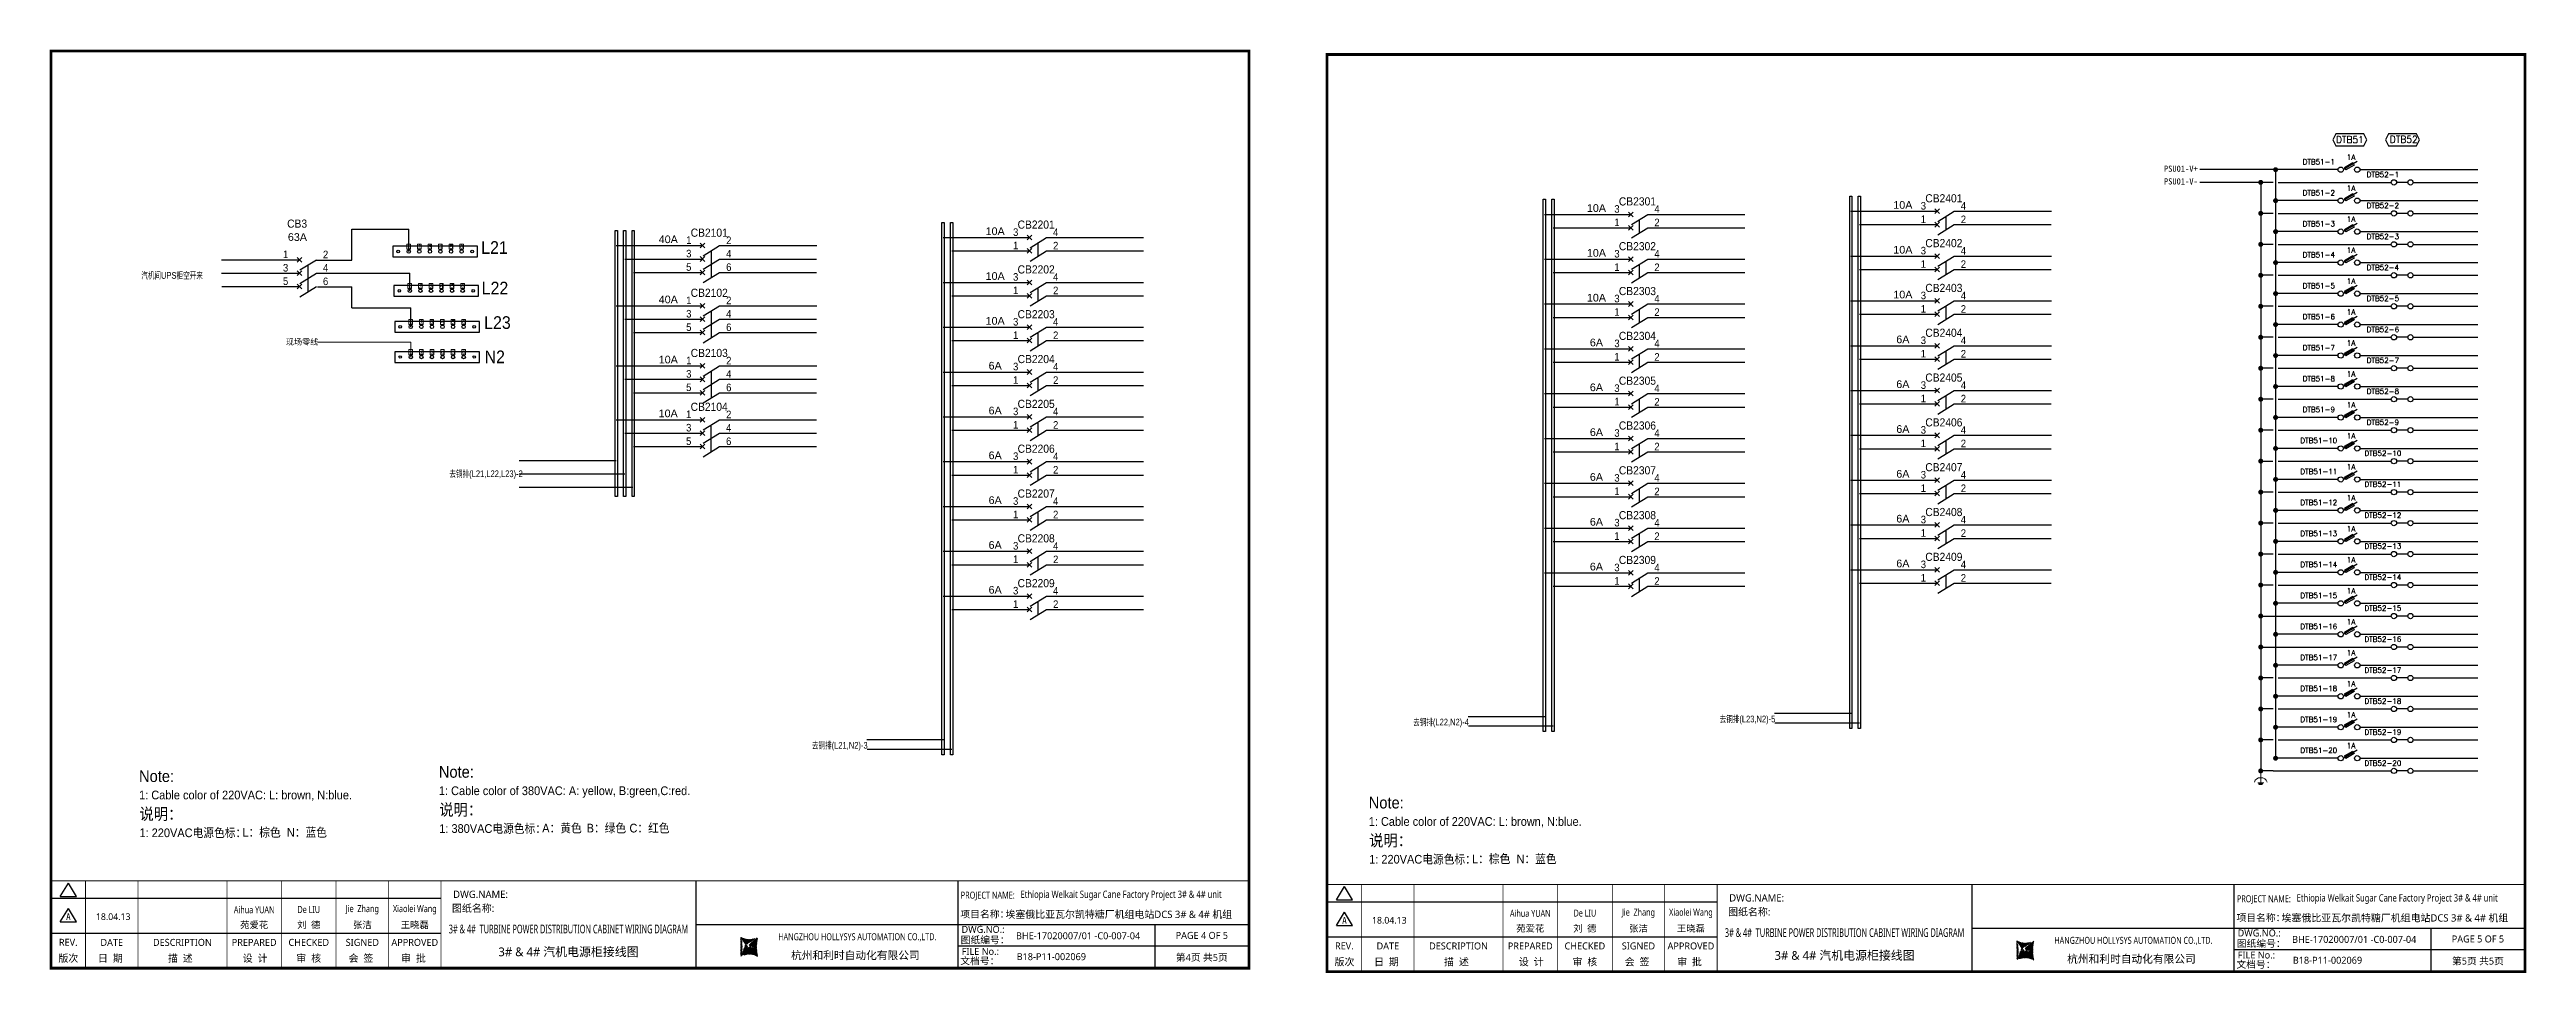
# Model space of a CAD drawing. Extents: x 81437 to 204847, y -54769 to -29444.
# Drawn here: x 111372 to 119881, y -41370 to -38196 of the extents above; entities that cross this region are included whole.
import ezdxf
from ezdxf.enums import TextEntityAlignment as Align
from ezdxf.lldxf.tags import DXFTag

# ---------------------------------------------------------------- set-up
doc = ezdxf.new("R2010")
doc.units = 0
doc.header["$LTSCALE"] = 100
doc.header["$MEASUREMENT"] = 0
for name, color, linetype in [('t', 1, 'Continuous'), ('TEXT', 7, 'Continuous'), ('WIRING', 3, 'Continuous'), ('标准图框及表格', 7, 'Continuous'), ('空气开关', 7, 'Continuous')]:
    doc.layers.add(name, color=color, linetype=linetype)
doc.layers.add('细实线', color=7, linetype='Continuous', lineweight=20)
doc.styles.add('HZ', font='arial.ttf', dxfattribs={"width": 0.7})
doc.styles.add('HZ_BOLD', font='arialbd.ttf')
doc.styles.add('HZTXT1', font='', dxfattribs={"width": 0.8})
doc.styles.add('ROMANS', font='romans', dxfattribs={"width": 0.8, "height": 2})
doc.styles.add('SIMPLEX', font='simplex')
doc.styles.get("Standard").update_dxf_attribs({"font": ''})
doc.styles.add('微软雅黑', font='')
doc.styles.get('HZTXT1').set_extended_font_data('SimSun')
doc.styles.get('Standard').set_extended_font_data('SimSun')
doc.styles.get('微软雅黑').set_extended_font_data('Microsoft YaHei')
tags = doc.linetypes.add('CENTER', pattern=[2, 1.25, -0.25, 0.25, -0.25]).pattern_tags.tags
tags[10:11] = [DXFTag(74, 4), DXFTag(75, 0), DXFTag(340, '0'), DXFTag(46, 1.0), DXFTag(50, 0.0), DXFTag(44, 0.0), DXFTag(45, 0.0)]
tags[8:9] = [DXFTag(74, 4), DXFTag(75, 0), DXFTag(340, '0'), DXFTag(46, 1.0), DXFTag(50, 0.0), DXFTag(44, 0.0), DXFTag(45, 0.0)]
tags[6:7] = [DXFTag(74, 4), DXFTag(75, 0), DXFTag(340, '0'), DXFTag(46, 1.0), DXFTag(50, 0.0), DXFTag(44, 0.0), DXFTag(45, 0.0)]
tags[4:5] = [DXFTag(74, 4), DXFTag(75, 0), DXFTag(340, '0'), DXFTag(46, 1.0), DXFTag(50, 0.0), DXFTag(44, 0.0), DXFTag(45, 0.0)]
tags = doc.linetypes.add('HIDDEN', pattern=[0.375, 0.25, -0.125]).pattern_tags.tags
tags[6:7] = [DXFTag(74, 4), DXFTag(75, 0), DXFTag(340, '0'), DXFTag(46, 1.0), DXFTag(50, 0.0), DXFTag(44, 0.0), DXFTag(45, 0.0)]
tags[4:5] = [DXFTag(74, 4), DXFTag(75, 0), DXFTag(340, '0'), DXFTag(46, 1.0), DXFTag(50, 0.0), DXFTag(44, 0.0), DXFTag(45, 0.0)]
pattern_1 = [(45, (-6.1628, -58.8625), (-0.7362629, 0.7362629), [])]

msp = doc.modelspace()

# ---------------------------------------------------------------- texts
at = {"lineweight": -3, "style": 'HZTXT1'}
for s, p in [('PSU01-V+', (118751.5, -38615.6)), ('PSU01-V-', (118751.5, -38659.3))]:
    msp.add_text(s, height=21.38, dxfattribs=at).set_placement(p, align=Align.RIGHT)
at = {"linetype": 'HIDDEN', "style": 'ROMANS'}
for s, p in [('DTB51-1', (119167.3, -38581.4)), ('DTB51-2', (119167.3, -38687.8)), ('DTB51-3', (119167.3, -38794.2)), ('DTB51-4', (119167.3, -38900.7)), ('DTB51-5', (119167.3, -39007.1)), ('DTB51-6', (119167.3, -39113.5)), ('DTB51-7', (119167.3, -39220)), ('DTB51-8', (119167.3, -39326.4)), ('DTB51-9', (119167.3, -39432.8)), ('DTB51-10', (119167.3, -39539.3)), ('DTB51-11', (119167.3, -39645.7)), ('DTB51-12', (119167.3, -39752.1)), ('DTB51-13', (119167.3, -39858.6)), ('DTB51-14', (119167.3, -39965)), ('DTB51-15', (119167.3, -40071.4)), ('DTB51-16', (119167.3, -40177.9)), ('DTB51-17', (119167.3, -40284.3)), ('DTB51-18', (119167.3, -40390.7)), ('DTB51-19', (119167.3, -40497.2)), ('DTB51-20', (119167.3, -40603.6))]:
    msp.add_text(s, height=18, dxfattribs=at).set_placement(p, align=Align.MIDDLE)
at = {"color": 7, "linetype": 'HIDDEN', "style": 'ROMANS'}
for s, p in [('DTB52-1', (119387.4, -38625.1)), ('DTB52-2', (119387.4, -38731.5)), ('DTB52-3', (119387.4, -38837.9)), ('DTB52-4', (119387.4, -38944.4)), ('DTB52-5', (119387.4, -39050.8)), ('DTB52-6', (119387.4, -39157.2)), ('DTB52-7', (119387.4, -39263.6)), ('DTB52-8', (119387.4, -39370.1)), ('DTB52-9', (119387.4, -39476.5)), ('DTB52-10', (119387.4, -39582.9)), ('DTB52-11', (119387.4, -39689.4)), ('DTB52-12', (119387.4, -39795.8)), ('DTB52-13', (119387.4, -39902.2)), ('DTB52-14', (119387.4, -40008.7)), ('DTB52-15', (119387.4, -40115.1)), ('DTB52-16', (119387.4, -40221.5)), ('DTB52-17', (119387.4, -40328)), ('DTB52-18', (119387.4, -40434.4)), ('DTB52-19', (119387.4, -40540.8)), ('DTB52-20', (119387.4, -40647.3))]:
    msp.add_text(s, height=18, dxfattribs=at).set_placement(p, align=Align.MIDDLE)
at = {"style": 'HZ'}
for s, height, width, p in [('L21', 43.56, 0.9, (112854.4, -38897.6)), ('汽机间UPS柜空开来', 23.1, 0.7, (111686.6, -38983.2)), ('L22', 43.56, 0.9, (112856.1, -39036.9)), ('L23', 43.56, 0.9, (112864.6, -39155.5)), ('N2', 43.56, 0.9, (112866, -39273.3)), ('去铜排(L21,L22,L23)-2', 23.1, 0.7, (112745.3, -39664.8)), ('去铜排(L22,N2)-4', 23.1, 0.7, (116056.1, -40518.1)), ('去铜排(L23,N2)-5', 23.1, 0.7, (117108.8, -40507.4)), ('去铜排(L21,N2)-3', 23.1, 0.7, (113990.5, -40597.8))]:
    msp.add_text(s, height=height, dxfattribs=dict(at, width=width)).set_placement(p)
at = {"color": 0, "style": 'HZ_BOLD'}
msp.add_text('现场零线', height=19.8, dxfattribs=at).set_placement((112294.8, -39210.2), align=Align.RIGHT)
at = {"color": 3, "style": 'HZ', "width": 0.9}
for s, height, p in [('Note:', 40, (111679.1, -40712.3)), ('Note:', 40, (112709, -40697.6)), ('1: Cable color of 220VAC: L: brown, N:blue.', 30, (111679.1, -40772)), ('1: Cable color of 380VAC: A: yellow, B:green,C:red.', 30, (112709, -40757.4)), ('说明：', 40, (111680.5, -40842.1)), ('说明：', 40, (111680.5, -40842.1)), ('说明：', 40, (112710.4, -40827.5)), ('说明：', 40, (112710.4, -40827.5)), ('1: Cable color of 220VAC: L: brown, N:blue.', 30, (115903.5, -40863)), ('Note:', 40, (115903.5, -40803.3)), ('1: 220VAC电源色标：', 30, (111680.5, -40901.9)), ('L：棕色', 30, (112034.2, -40900.5)), ('N：蓝色', 30, (112186.8, -40900.5)), ('1: 380VAC电源色标：', 30, (112710.4, -40887.3)), ('A：黄色', 30, (113064, -40885.8)), ('B：绿色', 30, (113216.6, -40885.8)), ('C：红色', 30, (113363.8, -40885.8)), ('说明：', 40, (115904.9, -40933.2)), ('说明：', 40, (115904.9, -40933.2)), ('1: 220VAC电源色标：', 30, (115904.9, -40992.9)), ('L：棕色', 30, (116258.5, -40991.5)), ('N：蓝色', 30, (116411.2, -40991.5))]:
    msp.add_text(s, height=height, dxfattribs=at).set_placement(p)
at = {"layer": 'TEXT', "lineweight": -3, "style": 'ROMANS', "width": 0.95}
for s, p in [('DTB51', (119274.2, -38504.7)), ('DTB52', (119459.1, -38504.1))]:
    msp.add_text(s, height=24, dxfattribs=at).set_placement(p, align=Align.MIDDLE)
at = {"layer": 'TEXT', "color": 3, "style": 'SIMPLEX'}
for p in [(119278.3, -38574.6), (119278.3, -38681), (119278.3, -38787.4), (119278.3, -38893.9), (119278.3, -39000.3), (119278.3, -39106.7), (119278.3, -39213.2), (119278.3, -39319.6), (119278.3, -39426), (119278.3, -39532.5), (119278.3, -39638.9), (119278.3, -39745.3), (119278.3, -39851.8), (119278.3, -39958.2), (119278.3, -40064.6), (119278.3, -40171.1), (119278.3, -40277.5), (119278.3, -40383.9), (119278.3, -40490.4), (119278.3, -40596.8)]:
    msp.add_text('1A', height=18.47, dxfattribs=at).set_placement(p, align=Align.CENTER)
at = {"layer": '空气开关', "style": 'HZ', "width": 0.9}
for s, height, p in [('3', 26, (116747.1, -38756.2)), ('1', 26, (116747.1, -38802.3)), ('4', 26, (116884.6, -38756.6)), ('2', 26, (116884.6, -38802.8)), ('3', 26, (117799.8, -38745.5)), ('1', 26, (117799.8, -38791.6)), ('4', 26, (117937.3, -38745.9)), ('2', 26, (117937.3, -38792)), ('1', 26, (112173.4, -38912.3)), ('2', 26, (112310.8, -38912.7)), ('1', 13.2, (112601.1, -38879.7)), ('2', 13.2, (112637.4, -38879.7)), ('3', 13.2, (112673.7, -38879.7)), ('4', 13.2, (112710, -38879.7)), ('5', 13.2, (112746.3, -38879.7)), ('6', 13.2, (112782.6, -38879.7)), ('3', 26, (113558.5, -38909.6)), ('1', 26, (113558.5, -38863.5)), ('4', 26, (113695.9, -38910.1)), ('2', 26, (113695.9, -38864)), ('3', 26, (114681.5, -38835.9)), ('1', 26, (114681.5, -38882)), ('4', 26, (114818.9, -38836.3)), ('2', 26, (114818.9, -38882.4)), ('3', 26, (116747.1, -38910.2)), ('4', 26, (116884.6, -38910.6)), ('3', 26, (117799.8, -38899.5)), ('4', 26, (117937.3, -38899.9)), ('3', 26, (112173.4, -38958.4)), ('4', 26, (112310.8, -38958.8)), ('5', 26, (113558.5, -38955.7)), ('6', 26, (113695.9, -38956.2)), ('3', 26, (114681.5, -38989.9)), ('4', 26, (114818.9, -38990.3)), ('1', 26, (116747.1, -38956.3)), ('2', 26, (116884.6, -38956.8)), ('1', 26, (117799.8, -38945.6)), ('2', 26, (117937.3, -38946)), ('5', 26, (112173.4, -39004.5)), ('6', 26, (112310.8, -39005)), ('1', 13.2, (112604.8, -39014.7)), ('2', 13.2, (112641.1, -39014.7)), ('3', 13.2, (112677.4, -39014.7)), ('4', 13.2, (112713.7, -39014.7)), ('5', 13.2, (112750, -39014.7)), ('6', 13.2, (112786.3, -39014.7)), ('1', 26, (113558.5, -39070.2)), ('2', 26, (113695.9, -39070.7)), ('1', 26, (114681.5, -39036)), ('2', 26, (114818.9, -39036.4)), ('3', 26, (116747.1, -39064.2)), ('4', 26, (116884.6, -39064.6)), ('3', 26, (117799.8, -39053.5)), ('4', 26, (117937.3, -39053.9)), ('1', 13.2, (112608, -39138.4)), ('2', 13.2, (112644.3, -39138.4)), ('3', 13.2, (112680.6, -39138.4)), ('4', 13.2, (112716.9, -39138.4)), ('5', 13.2, (112753.2, -39138.4)), ('6', 13.2, (112789.5, -39138.4)), ('3', 26, (113558.5, -39116.3)), ('5', 26, (113558.5, -39162.4)), ('4', 26, (113695.9, -39116.8)), ('6', 26, (113695.9, -39162.9)), ('3', 26, (114681.5, -39143.9)), ('4', 26, (114818.9, -39144.3)), ('1', 26, (116747.1, -39110.3)), ('2', 26, (116884.6, -39110.8)), ('1', 26, (117799.8, -39099.6)), ('2', 26, (117937.3, -39100)), ('1', 26, (114681.5, -39190)), ('2', 26, (114818.9, -39190.4)), ('3', 26, (116747.1, -39218.2)), ('4', 26, (116884.6, -39218.6)), ('3', 26, (117799.8, -39207.5)), ('4', 26, (117937.3, -39207.9)), ('1', 13.2, (112608.2, -39242.4)), ('2', 13.2, (112644.5, -39242.4)), ('3', 13.2, (112680.8, -39242.4)), ('4', 13.2, (112717.1, -39242.4)), ('5', 13.2, (112753.4, -39242.4)), ('6', 13.2, (112789.7, -39242.4)), ('3', 26, (113558.5, -39323)), ('1', 26, (113558.5, -39276.9)), ('4', 26, (113695.9, -39323.5)), ('2', 26, (113695.9, -39277.4)), ('3', 26, (114681.5, -39297.9)), ('4', 26, (114818.9, -39298.3)), ('1', 26, (116747.1, -39264.3)), ('2', 26, (116884.6, -39264.8)), ('1', 26, (117799.8, -39253.6)), ('2', 26, (117937.3, -39254)), ('5', 26, (113558.5, -39369.1)), ('6', 26, (113695.9, -39369.6)), ('1', 26, (114681.5, -39344)), ('2', 26, (114818.9, -39344.4)), ('3', 26, (116747.1, -39372.2)), ('1', 26, (116747.1, -39418.3)), ('4', 26, (116884.6, -39372.6)), ('2', 26, (116884.6, -39418.8)), ('3', 26, (117799.8, -39361.5)), ('1', 26, (117799.8, -39407.6)), ('4', 26, (117937.3, -39361.9)), ('2', 26, (117937.3, -39408)), ('3', 26, (113558.2, -39507.9)), ('1', 26, (113558.2, -39461.8)), ('4', 26, (113695.6, -39508.4)), ('2', 26, (113695.6, -39462.3)), ('3', 26, (114681.5, -39451.9)), ('1', 26, (114681.5, -39498)), ('4', 26, (114818.9, -39452.3)), ('2', 26, (114818.9, -39498.4)), ('5', 26, (113558.2, -39554.1)), ('6', 26, (113695.6, -39554.5)), ('3', 26, (116747.1, -39526.2)), ('1', 26, (116747.1, -39572.3)), ('4', 26, (116884.6, -39526.6)), ('2', 26, (116884.6, -39572.8)), ('3', 26, (117799.8, -39515.5)), ('1', 26, (117799.8, -39561.6)), ('4', 26, (117937.3, -39515.9)), ('2', 26, (117937.3, -39562)), ('3', 26, (114681.5, -39605.9)), ('1', 26, (114681.5, -39652)), ('4', 26, (114818.9, -39606.3)), ('2', 26, (114818.9, -39652.4)), ('3', 26, (117799.8, -39669.5)), ('4', 26, (117937.3, -39669.9)), ('3', 26, (114681.5, -39759.9)), ('4', 26, (114818.9, -39760.3)), ('3', 26, (116747.1, -39680.2)), ('1', 26, (116747.1, -39726.3)), ('4', 26, (116884.6, -39680.6)), ('2', 26, (116884.6, -39726.8)), ('1', 26, (117799.8, -39715.6)), ('2', 26, (117937.3, -39716)), ('1', 26, (114681.5, -39806)), ('2', 26, (114818.9, -39806.4)), ('3', 26, (116747.1, -39834.2)), ('4', 26, (116884.6, -39834.6)), ('3', 26, (117799.8, -39823.5)), ('4', 26, (117937.3, -39823.9)), ('3', 26, (114681.5, -39913.9)), ('4', 26, (114818.9, -39914.3)), ('1', 26, (116747.1, -39880.3)), ('2', 26, (116884.6, -39880.8)), ('1', 26, (117799.8, -39869.6)), ('2', 26, (117937.3, -39870)), ('1', 26, (114681.5, -39960)), ('2', 26, (114818.9, -39960.4)), ('3', 26, (116747.1, -39988.2)), ('4', 26, (116884.6, -39988.6)), ('3', 26, (117799.8, -39977.5)), ('4', 26, (117937.3, -39977.9)), ('3', 26, (114681.5, -40067.9)), ('4', 26, (114818.9, -40068.3)), ('1', 26, (116747.1, -40034.3)), ('2', 26, (116884.6, -40034.8)), ('1', 26, (117799.8, -40023.6)), ('2', 26, (117937.3, -40024)), ('1', 26, (114681.5, -40114)), ('2', 26, (114818.9, -40114.4))]:
    msp.add_text(s, height=height, dxfattribs=at).set_placement(p)

# ---------------------------------------------------------------- blocks, each defined once
blk = doc.blocks.new('供电端子')
at = {"style": 'HZ', "width": 0.7}
blk.add_attdef('供电端子', (0, 0), '', height=17, dxfattribs=at)
blk = doc.blocks.new('图框')
at = {"layer": '标准图框及表格'}
h = blk.add_hatch(dxfattribs=at)
h.set_pattern_fill('ANSI31', color=5, scale=8.329864, style=0)
h.set_pattern_definition(pattern_1)
edge = h.paths.add_edge_path()
edge.add_arc((2393.1, -3057), 55.2, 238.10921, 291.65316)
edge.add_line((2413.5, -3108.3), (2382.4, -3129.1))
edge.add_arc((2232.7, -3137.2), 135.4, 346.39153, 374.25003)
edge.add_line((2364.3, -3169), (2391.3, -3146.7))
edge.add_line((2385.2, -3139.1), (2390, -3139.8))
edge.add_spline(control_points=[(2391.3, -3146.8), (2392.2, -3145.9), (2393.8, -3144.3), (2393.7, -3140.1), (2391.3, -3139.9), (2390, -3139.7)], knot_values=[0, 0, 0, 0, 6.844331, 12.400427, 18.769243, 18.769243, 18.769243, 18.769243], weights=[1, 1, 1, 1, 1, 1], degree=3, periodic=0)
edge.add_spline(control_points=[(2382.4, -3129.1), (2381.6, -3129.7), (2380.3, -3130.8), (2379.4, -3132.2), (2379, -3132.9)], knot_values=[0, 0, 0, 0, 5.253674, 9.488439, 9.488439, 9.488439, 9.488439], weights=[1, 1, 1, 1, 1], degree=3, periodic=0)
edge.add_spline(control_points=[(2380.1, -3131.1), (2379.6, -3131.8), (2378.5, -3133.2), (2378.8, -3136.6), (2381.7, -3138.8), (2384, -3139), (2385.2, -3139.1)], knot_values=[10.665975, 10.665975, 10.665975, 10.665975, 18.977704, 28.894558, 41.119554, 52.646925, 52.646925, 52.646925, 52.646925], weights=[1, 1, 1, 1, 1, 1, 1], degree=3, periodic=0)
h = blk.add_hatch(dxfattribs=at)
h.set_pattern_fill('ANSI31', color=3, scale=8.329864, style=0)
h.set_pattern_definition(pattern_1)
edge = h.paths.add_edge_path()
edge.add_line((2396.3, -3134.6), (2401.5, -3135.3))
edge.add_spline(control_points=[(2394.9, -3127.6), (2394, -3128.5), (2392.4, -3130.1), (2392.5, -3134.3), (2394.9, -3134.5), (2396.2, -3134.6)], knot_values=[0, 0, 0, 0, 6.844331, 12.400427, 18.769243, 18.769243, 18.769243, 18.769243], weights=[1, 1, 1, 1, 1, 1], degree=3, periodic=0)
edge.add_line((2421.9, -3105.3), (2394.8, -3127.7))
edge.add_spline(control_points=[(2406.5, -3142.8), (2406.9, -3142.3), (2407.7, -3140.9), (2407.4, -3137.8), (2404.5, -3135.6), (2402.2, -3135.4), (2401, -3135.3)], knot_values=[12.654089, 12.654089, 12.654089, 12.654089, 18.977704, 28.894558, 41.119554, 52.646925, 52.646925, 52.646925, 52.646925], weights=[1, 1, 1, 1, 1, 1, 1], degree=3, periodic=0)
edge.add_line((2405.5, -3143.8), (2406.6, -3142.6))
edge.add_line((2403.9, -3145.3), (2405.5, -3143.8))
edge.add_line((2372.7, -3166.1), (2403.8, -3145.3))
edge.add_arc((2393.1, -3217.4), 55.2, 58.10921, 111.65316)
edge.add_arc((2553.4, -3137.2), 135.4, 166.39153, 194.25003)
at = {"color": 7}
for p, q in [((-6.2, -2970.4), (1334, -2970.4)), ((2209.5, -2910.4), (2209.5, -3210.4)), ((3109.5, -2910.4), (3109.5, -3210.4)), ((2209.5, -3060.4), (3109.5, -3060.4)), ((3109.5, -3060.4), (4109.5, -3060.4)), ((3785.6, -3060.4), (3785.6, -3210.4)), ((-6.2, -3090.4), (1334, -3090.4)), ((4109.5, -3135.4), (3109.5, -3135.4))]:
    blk.add_line(p, q, dxfattribs=at)
at = {"color": 7, "const_width": 3}
blk.add_lwpolyline([(4109.5, -2910.4), (-6.2, -2910.4)], dxfattribs=at)
at = {"layer": 't', "color": 7}
for p, q in [((25.8, -2963.9), (53.7, -2918)), ((25.8, -2963.9), (81.7, -2963.9)), ((81.7, -2963.9), (53.7, -2918)), ((25.8, -3051.8), (53.7, -3006)), ((25.8, -3051.8), (81.7, -3051.8)), ((81.7, -3051.8), (53.7, -3006))]:
    blk.add_line(p, q, dxfattribs=at)
at = {"layer": 't', "color": 7, "const_width": 9.62}
blk.add_lwpolyline([(4109.5, -3210.4), (4109.5, -58.9), (-6.2, -58.9), (-6.2, -3210.4)], close=True, dxfattribs=at)
at = {"layer": 't', "color": 7, "const_width": 2.4}
for points in [[(112.6, -2911.6), (112.6, -3210.4)], [(292.9, -2911.6), (292.9, -3210.4)], [(598.2, -2911.6), (598.2, -3215.3)], [(785.8, -2911.6), (785.8, -3215.3)], [(973.4, -2911.6), (973.4, -3215.3)], [(1153.7, -2911.6), (1153.7, -3215.3)], [(1334, -2911.6), (1334, -3215.3)]]:
    blk.add_lwpolyline(points, dxfattribs=at)
at = {"color": 7, "linetype": 'CENTER', "style": '微软雅黑'}
for s, height, p in [('项目名称：', 24, (3118.2, -3036.9)), ('图纸编号：', 24, (3119.1, -3125.5)), ('杭州和利时自动化有限公司', 27, (2536.4, -3180)), ('文档号：', 24, (3117.9, -3197.6))]:
    blk.add_text(s, height=height, dxfattribs=at).set_placement(p)
at = {"color": 7, "style": '微软雅黑', "flags": 8}
for tag, p, height in [('DWG.NAME:', (1375.5, -2969.2), 25), ('DWG.NO.:', (3122, -3089.3), 24), ('FILENO.:', (3122.5, -3165), 24), ('图纸编号', (3309.2, -3111.3), 24), ('文档号', (3311.6, -3183), 24)]:
    blk.add_attdef(tag, p, '', height=height, dxfattribs=at)
at = {"color": 7, "style": '微软雅黑', "width": 0.8, "flags": 8}
for tag, p, height in [('PROJECTNAME:', (3119.3, -2971.7), 24), ('PROJECT_NAME', (3324.7, -2969.2), 25)]:
    blk.add_attdef(tag, p, '', height=height, dxfattribs=at)
at = {"color": 7, "flags": 8}
blk.add_attdef('A', text='', height=23, dxfattribs=at).set_placement((53.7, -3033.7), align=Align.MIDDLE)
at = {"color": 7, "style": '微软雅黑', "flags": 8}
for tag, height, p in [('设计时间', 23, (207.7, -3033.7)), ('刘仁', 23, (692, -3061.1)), ('王姝芬', 23, (879.6, -3061.1)), ('侯方', 23, (1063.6, -3061.1)), ('李丹丹', 23, (1243.9, -3061.1)), ('REV.', 24, (53.2, -3121.9)), ('DATE', 24, (202.7, -3121.9)), ('DESCRIPTION', 24, (445.6, -3121.9)), ('PREPARED', 24, (692, -3121.9)), ('CHECKED', 24, (879.6, -3121.9)), ('SIGNED', 24, (1063.6, -3121.9)), ('APPROVED', 24, (1243.9, -3121.9)), ('图纸名称', 30, (1771.7, -3153.6)), ('PAGEXOFX', 24, (3947.6, -3097.9)), ('第几页共几页', 24, (3947.6, -3172.9))]:
    blk.add_attdef(tag, text='', height=height, dxfattribs=at).set_placement(p, align=Align.MIDDLE)
for tag, height, width, p in [('RENLIU', 24, 0.7, (692, -3009.2)), ('SHUFENWANG', 24, 0.7, (879.6, -3009.2)), ('FANGHOU', 24, 0.7, (1063.6, -3009.2)), ('DANDANLI', 24, 0.7, (1243.9, -3009.2)), ('#10STATIONONTROLCABINETCOVER', 30, 0.6, (1771.7, -3076)), ('HANGZHOUHOLLYSYSAUTOMATIONCO.,LTD.', 24, 0.7, (2763.9, -3104.6))]:
    blk.add_attdef(tag, text='', height=height, dxfattribs=dict(at, width=width)).set_placement(p, align=Align.MIDDLE)
for tag, p in [('图纸名称:', (1371.6, -3024.8)), ('项目名称', (3272.9, -3045.6))]:
    blk.add_attdef(tag, text='', height=25, dxfattribs=at).set_placement(p, align=Align.BOTTOM_LEFT)
at = {"layer": 't', "color": 7, "style": '微软雅黑'}
for s, p in [('版次', (53.7, -3176.5)), ('日  期', (198, -3176.5)), ('描  述', (438.3, -3176.5)), ('设  计', (695.3, -3176.5)), ('审  核', (879.4, -3176.5)), ('会  签', (1058.9, -3176.5)), ('审  批', (1239.1, -3176.5))]:
    blk.add_text(s, height=25, dxfattribs=at).set_placement(p, align=Align.MIDDLE_CENTER)
at = {"layer": '标准图框及表格', "color": 5, "style": 'HZ'}
for s, p in [('pgqh', (2367.7, -3118.5)), ('hollilas', (2367.9, -3144.8))]:
    blk.add_text(s, height=5.21, dxfattribs=at).set_placement(p)
at = {"layer": '标准图框及表格', "color": 3, "style": 'HZ'}
for s, height, p in [('auto', 8.68, (2394.7, -3133.1)), ('hollysys', 4.34, (2396.4, -3158.6))]:
    blk.add_text(s, height=height, dxfattribs=at).set_placement(p)

# ---------------------------------------------------------------- linework, layer by layer
at = {"color": 1}
for p, q in [((119233.7, -38608.3), (118758.6, -38608.3)), ((119018.9, -38608.3), (119018.9, -40630.6)), ((119308.6, -38608.3), (119713.9, -38608.3)), ((119233.7, -38714.8), (119018.9, -38714.8)), ((119308.6, -38714.8), (119713.9, -38714.8)), ((119233.7, -38821.2), (119018.9, -38821.2)), ((119308.6, -38821.2), (119713.9, -38821.2)), ((113377.9, -38961.4), (113614.9, -38961.4)), ((113673.4, -38961.4), (114006.5, -38961.4)), ((119233.7, -38927.6), (119018.9, -38927.6)), ((119308.6, -38927.6), (119713.9, -38927.6)), ((111962.9, -39010.2), (112229.8, -39010.2)), ((112291.5, -39010.9), (112409.9, -39010.9)), ((112409.9, -39083.4), (112409.9, -39011)), ((119233.7, -39034.1), (119018.9, -39034.1)), ((119308.6, -39034.1), (119713.9, -39034.1)), ((112410, -39083.3), (112612.5, -39083.3)), ((112612.5, -39148.3), (112612.5, -39083.3)), ((119233.7, -39140.5), (119018.9, -39140.5)), ((119308.6, -39140.5), (119713.9, -39140.5)), ((113377.9, -39168.1), (113614.9, -39168.1)), ((113673.4, -39168.1), (114006.5, -39168.1)), ((119233.7, -39246.9), (119018.9, -39246.9)), ((119308.6, -39246.9), (119713.9, -39246.9)), ((113377.9, -39374.8), (113614.9, -39374.8)), ((113673.4, -39374.8), (114006.5, -39374.8)), ((119233.7, -39353.4), (119018.9, -39353.4)), ((119308.6, -39353.4), (119713.9, -39353.4)), ((119233.7, -39459.8), (119018.9, -39459.8)), ((119308.6, -39459.8), (119713.9, -39459.8)), ((113377.6, -39559.7), (113614.6, -39559.7)), ((113673.2, -39559.7), (114006.3, -39559.7)), ((119233.7, -39566.2), (119018.9, -39566.2)), ((119308.6, -39566.2), (119713.9, -39566.2)), ((112984.8, -39699.8), (113375.9, -39699.8)), ((119233.7, -39672.7), (119018.9, -39672.7)), ((119308.6, -39672.7), (119713.9, -39672.7)), ((119233.7, -39779.1), (119018.9, -39779.1)), ((119308.6, -39779.1), (119713.9, -39779.1)), ((119233.7, -39885.5), (119018.9, -39885.5)), ((119308.6, -39885.5), (119713.9, -39885.5)), ((119233.7, -39992), (119018.9, -39992)), ((119308.6, -39992), (119713.9, -39992)), ((119233.7, -40098.4), (119018.9, -40098.4)), ((119308.6, -40098.4), (119713.9, -40098.4)), ((119233.7, -40204.8), (119018.9, -40204.8)), ((119308.6, -40204.8), (119713.9, -40204.8)), ((119233.7, -40311.3), (119018.9, -40311.3)), ((119308.6, -40311.3), (119713.9, -40311.3)), ((119233.7, -40417.7), (119018.9, -40417.7)), ((119308.6, -40417.7), (119713.9, -40417.7)), ((119233.7, -40524.1), (119018.9, -40524.1)), ((119308.6, -40524.1), (119713.9, -40524.1)), ((119233.7, -40630.6), (119018.9, -40630.6)), ((119233.7, -40630.6), (119018.9, -40630.6)), ((119308.6, -40630.6), (119713.9, -40630.6))]:
    msp.add_line(p, q, dxfattribs=at)
at = {"color": 7, "linetype": 'Continuous'}
for p, q in [((119473.1, -38652), (119434.4, -38652)), ((119473.1, -38758.5), (119434.4, -38758.5)), ((119473.1, -38864.9), (119434.4, -38864.9)), ((119473.1, -38971.3), (119434.4, -38971.3)), ((119473.1, -39077.8), (119434.4, -39077.8)), ((119473.1, -39184.2), (119434.4, -39184.2)), ((119473.1, -39290.6), (119434.4, -39290.6)), ((119473.1, -39397.1), (119434.4, -39397.1)), ((119473.1, -39503.5), (119434.4, -39503.5)), ((119473.1, -39609.9), (119434.4, -39609.9)), ((119473.1, -39716.4), (119434.4, -39716.4)), ((119473.1, -39822.8), (119434.4, -39822.8)), ((119473.1, -39929.2), (119434.4, -39929.2)), ((119473.1, -40035.7), (119434.4, -40035.7)), ((119473.1, -40142.1), (119434.4, -40142.1)), ((119473.1, -40248.5), (119434.4, -40248.5)), ((119473.1, -40354.9), (119434.4, -40354.9)), ((119473.1, -40461.4), (119434.4, -40461.4)), ((119473.1, -40567.8), (119434.4, -40567.8)), ((119473.1, -40674.2), (119434.4, -40674.2))]:
    msp.add_line(p, q, dxfattribs=at)
at = {"color": 43}
for p, q in [((116506.9, -38761.9), (116803.6, -38761.9)), ((116862.1, -38761.9), (117195.8, -38761.9)), ((117559.6, -38751.1), (117856.3, -38751.1)), ((117914.8, -38751.1), (118248.5, -38751.1)), ((114441.3, -38841.6), (114737.9, -38841.6)), ((114796.5, -38841.6), (115130.2, -38841.6)), ((116506.9, -38915.9), (116803.6, -38915.9)), ((116862.1, -38915.9), (117195.8, -38915.9)), ((117559.6, -38905.1), (117856.3, -38905.1)), ((117914.8, -38905.1), (118248.5, -38905.1)), ((114441.3, -38995.6), (114737.9, -38995.6)), ((114796.5, -38995.6), (115130.2, -38995.6)), ((116506.9, -39069.9), (116803.6, -39069.9)), ((116862.1, -39069.9), (117195.8, -39069.9)), ((117559.6, -39059.1), (117856.3, -39059.1)), ((117914.8, -39059.1), (118248.5, -39059.1)), ((114441.3, -39149.6), (114737.9, -39149.6)), ((114796.5, -39149.6), (115130.2, -39149.6)), ((116506.9, -39223.9), (116803.6, -39223.9)), ((116862.1, -39223.9), (117195.8, -39223.9)), ((117559.6, -39213.1), (117856.3, -39213.1)), ((117914.8, -39213.1), (118248.5, -39213.1)), ((114441.3, -39303.6), (114737.9, -39303.6)), ((114796.5, -39303.6), (115130.2, -39303.6)), ((116506.9, -39377.9), (116803.6, -39377.9)), ((116862.1, -39377.9), (117195.8, -39377.9)), ((117559.6, -39367.1), (117856.3, -39367.1)), ((117914.8, -39367.1), (118248.5, -39367.1)), ((114441.3, -39457.6), (114737.9, -39457.6)), ((114796.5, -39457.6), (115130.2, -39457.6)), ((116506.9, -39531.9), (116803.6, -39531.9)), ((116862.1, -39531.9), (117195.8, -39531.9)), ((117559.6, -39521.1), (117856.3, -39521.1)), ((117914.8, -39521.1), (118248.5, -39521.1)), ((114441.3, -39611.6), (114737.9, -39611.6)), ((114796.5, -39611.6), (115130.2, -39611.6)), ((116506.9, -39685.9), (116803.6, -39685.9)), ((116862.1, -39685.9), (117195.8, -39685.9)), ((117559.6, -39675.1), (117856.3, -39675.1)), ((117914.8, -39675.1), (118248.5, -39675.1)), ((114441.3, -39765.6), (114737.9, -39765.6)), ((114796.5, -39765.6), (115130.2, -39765.6)), ((116506.9, -39839.9), (116803.6, -39839.9)), ((116862.1, -39839.9), (117195.8, -39839.9)), ((117559.6, -39829.1), (117856.3, -39829.1)), ((117914.8, -39829.1), (118248.5, -39829.1)), ((114441.3, -39919.6), (114737.9, -39919.6)), ((114796.5, -39919.6), (115130.2, -39919.6)), ((117559.6, -39983.1), (117856.3, -39983.1)), ((117914.8, -39983.1), (118248.5, -39983.1)), ((114441.3, -40073.6), (114737.9, -40073.6)), ((114796.5, -40073.6), (115130.2, -40073.6)), ((116506.9, -39993.9), (116803.6, -39993.9)), ((116862.1, -39993.9), (117195.8, -39993.9)), ((116244.7, -40486.9), (116511.2, -40486.9)), ((117297.4, -40476.1), (117563.9, -40476.1)), ((114179.1, -40566.6), (114445.6, -40566.6))]:
    msp.add_line(p, q, dxfattribs=at)
at = {"color": 6}
for p, q in [((116811.6, -38770), (116795.5, -38753.8)), ((116795.5, -38770), (116811.6, -38753.8)), ((116795.5, -38816.1), (116811.6, -38799.9)), ((116811.6, -38816.1), (116795.5, -38799.9)), ((116805.6, -38796.7), (116862.1, -38761.9)), ((117864.3, -38759.2), (117848.2, -38743.1)), ((117848.2, -38759.2), (117864.3, -38743.1)), ((117848.2, -38805.4), (117864.3, -38789.2)), ((117864.3, -38805.4), (117848.2, -38789.2)), ((117858.3, -38785.9), (117914.8, -38751.1)), ((117858.3, -38832), (117914.8, -38797.3)), ((113623, -38877.3), (113606.8, -38861.1)), ((113606.8, -38877.3), (113623, -38861.1)), ((113617, -38904), (113673.4, -38869.2)), ((114746, -38849.7), (114729.8, -38833.5)), ((114729.8, -38849.7), (114746, -38833.5)), ((114729.8, -38895.8), (114746, -38879.6)), ((114746, -38895.8), (114729.8, -38879.6)), ((114740, -38876.4), (114796.5, -38841.6)), ((116805.6, -38842.8), (116862.1, -38808)), ((112237.9, -38926.1), (112221.7, -38909.9)), ((112221.7, -38926.1), (112237.9, -38909.9)), ((112221.7, -38972.2), (112237.9, -38956)), ((112237.9, -38972.2), (112221.7, -38956)), ((112231.9, -38952.8), (112288.3, -38918)), ((112231.9, -38998.9), (112288.3, -38964.1)), ((113606.8, -38923.4), (113623, -38907.2)), ((113623, -38923.4), (113606.8, -38907.2)), ((113606.8, -38969.5), (113623, -38953.4)), ((113623, -38969.5), (113606.8, -38953.4)), ((113617, -38950.1), (113673.4, -38915.3)), ((113617, -38996.2), (113673.4, -38961.4)), ((114740, -38922.5), (114796.5, -38887.7)), ((116811.6, -38924), (116795.5, -38907.8)), ((116795.5, -38924), (116811.6, -38907.8)), ((116811.6, -38970.1), (116795.5, -38953.9)), ((116795.5, -38970.1), (116811.6, -38953.9)), ((116805.6, -38950.7), (116862.1, -38915.9)), ((116805.6, -38996.8), (116862.1, -38962)), ((117864.3, -38913.2), (117848.2, -38897.1)), ((117848.2, -38913.2), (117864.3, -38897.1)), ((117864.3, -38959.4), (117848.2, -38943.2)), ((117848.2, -38959.4), (117864.3, -38943.2)), ((117858.3, -38939.9), (117914.8, -38905.1)), ((117858.3, -38986), (117914.8, -38951.3)), ((112221.7, -39018.3), (112237.9, -39002.1)), ((112237.9, -39018.3), (112221.7, -39002.1)), ((112231.9, -39045), (112288.3, -39010.2)), ((114746, -39003.7), (114729.8, -38987.5)), ((114729.8, -39003.7), (114746, -38987.5)), ((114746, -39049.8), (114729.8, -39033.6)), ((114729.8, -39049.8), (114746, -39033.6)), ((114740, -39030.4), (114796.5, -38995.6)), ((114740, -39076.5), (114796.5, -39041.7)), ((117848.2, -39067.2), (117864.3, -39051.1)), ((117864.3, -39067.2), (117848.2, -39051.1)), ((113623, -39084), (113606.8, -39067.8)), ((113606.8, -39084), (113623, -39067.8)), ((113606.8, -39130.1), (113623, -39113.9)), ((113623, -39130.1), (113606.8, -39113.9)), ((113617, -39110.7), (113673.4, -39075.9)), ((113617, -39156.8), (113673.4, -39122)), ((114729.8, -39157.7), (114746, -39141.5)), ((114746, -39157.7), (114729.8, -39141.5)), ((116795.5, -39078), (116811.6, -39061.8)), ((116811.6, -39078), (116795.5, -39061.8)), ((116795.5, -39124.1), (116811.6, -39107.9)), ((116811.6, -39124.1), (116795.5, -39107.9)), ((116805.6, -39104.7), (116862.1, -39069.9)), ((116805.6, -39150.8), (116862.1, -39116)), ((117848.2, -39113.4), (117864.3, -39097.2)), ((117864.3, -39113.4), (117848.2, -39097.2)), ((117858.3, -39093.9), (117914.8, -39059.1)), ((117858.3, -39140), (117914.8, -39105.3)), ((113606.8, -39176.2), (113623, -39160)), ((113623, -39176.2), (113606.8, -39160)), ((113617, -39202.9), (113673.4, -39168.1)), ((114729.8, -39203.8), (114746, -39187.6)), ((114746, -39203.8), (114729.8, -39187.6)), ((114740, -39184.4), (114796.5, -39149.6)), ((114740, -39230.5), (114796.5, -39195.7)), ((116811.6, -39232), (116795.5, -39215.8)), ((116795.5, -39232), (116811.6, -39215.8)), ((116805.6, -39258.7), (116862.1, -39223.9)), ((117864.3, -39221.2), (117848.2, -39205.1)), ((117848.2, -39221.2), (117864.3, -39205.1)), ((117858.3, -39247.9), (117914.8, -39213.1)), ((113623, -39290.7), (113606.8, -39274.5)), ((113606.8, -39290.7), (113623, -39274.5)), ((113617, -39317.4), (113673.4, -39282.6)), ((114746, -39311.7), (114729.8, -39295.5)), ((114729.8, -39311.7), (114746, -39295.5)), ((114740, -39338.4), (114796.5, -39303.6)), ((116811.6, -39278.1), (116795.5, -39261.9)), ((116795.5, -39278.1), (116811.6, -39261.9)), ((116805.6, -39304.8), (116862.1, -39270)), ((117864.3, -39267.4), (117848.2, -39251.2)), ((117848.2, -39267.4), (117864.3, -39251.2)), ((117858.3, -39294), (117914.8, -39259.3)), ((113606.8, -39336.8), (113623, -39320.6)), ((113623, -39336.8), (113606.8, -39320.6)), ((113606.8, -39382.9), (113623, -39366.7)), ((113623, -39382.9), (113606.8, -39366.7)), ((113617, -39363.5), (113673.4, -39328.7)), ((113617, -39409.6), (113673.4, -39374.8)), ((114746, -39357.8), (114729.8, -39341.6)), ((114729.8, -39357.8), (114746, -39341.6)), ((114740, -39384.5), (114796.5, -39349.7)), ((116795.5, -39386), (116811.6, -39369.8)), ((116811.6, -39386), (116795.5, -39369.8)), ((116805.6, -39412.7), (116862.1, -39377.9)), ((117848.2, -39375.2), (117864.3, -39359.1)), ((117864.3, -39375.2), (117848.2, -39359.1)), ((117858.3, -39401.9), (117914.8, -39367.1)), ((113622.7, -39475.6), (113606.5, -39459.4)), ((113606.5, -39475.6), (113622.7, -39459.4)), ((113616.7, -39502.3), (113673.2, -39467.5)), ((114729.8, -39465.7), (114746, -39449.5)), ((114746, -39465.7), (114729.8, -39449.5)), ((114740, -39492.4), (114796.5, -39457.6)), ((116795.5, -39432.1), (116811.6, -39415.9)), ((116811.6, -39432.1), (116795.5, -39415.9)), ((116805.6, -39458.8), (116862.1, -39424)), ((117848.2, -39421.4), (117864.3, -39405.2)), ((117864.3, -39421.4), (117848.2, -39405.2)), ((117858.3, -39448), (117914.8, -39413.3)), ((113606.5, -39521.7), (113622.7, -39505.5)), ((113622.7, -39521.7), (113606.5, -39505.5)), ((113606.5, -39567.8), (113622.7, -39551.7)), ((113622.7, -39567.8), (113606.5, -39551.7)), ((113616.7, -39548.4), (113673.2, -39513.6)), ((113616.7, -39594.5), (113673.2, -39559.7)), ((114729.8, -39511.8), (114746, -39495.6)), ((114746, -39511.8), (114729.8, -39495.6)), ((114740, -39538.5), (114796.5, -39503.7)), ((116811.6, -39540), (116795.5, -39523.8)), ((116795.5, -39540), (116811.6, -39523.8)), ((116805.6, -39566.7), (116862.1, -39531.9)), ((117864.3, -39529.2), (117848.2, -39513.1)), ((117848.2, -39529.2), (117864.3, -39513.1)), ((117864.3, -39575.4), (117848.2, -39559.2)), ((117848.2, -39575.4), (117864.3, -39559.2)), ((117858.3, -39555.9), (117914.8, -39521.1)), ((117858.3, -39602), (117914.8, -39567.3)), ((114746, -39619.7), (114729.8, -39603.5)), ((114729.8, -39619.7), (114746, -39603.5)), ((114746, -39665.8), (114729.8, -39649.6)), ((114729.8, -39665.8), (114746, -39649.6)), ((114740, -39646.4), (114796.5, -39611.6)), ((116811.6, -39586.1), (116795.5, -39569.9)), ((116795.5, -39586.1), (116811.6, -39569.9)), ((116805.6, -39612.8), (116862.1, -39578)), ((114740, -39692.5), (114796.5, -39657.7)), ((116811.6, -39694), (116795.5, -39677.8)), ((116795.5, -39694), (116811.6, -39677.8)), ((116811.6, -39740.1), (116795.5, -39723.9)), ((116795.5, -39740.1), (116811.6, -39723.9)), ((116805.6, -39720.7), (116862.1, -39685.9)), ((116805.6, -39766.8), (116862.1, -39732)), ((117864.3, -39683.2), (117848.2, -39667.1)), ((117848.2, -39683.2), (117864.3, -39667.1)), ((117864.3, -39729.4), (117848.2, -39713.2)), ((117848.2, -39729.4), (117864.3, -39713.2)), ((117858.3, -39709.9), (117914.8, -39675.1)), ((117858.3, -39756), (117914.8, -39721.3)), ((114746, -39773.7), (114729.8, -39757.5)), ((114729.8, -39773.7), (114746, -39757.5)), ((114746, -39819.8), (114729.8, -39803.6)), ((114729.8, -39819.8), (114746, -39803.6)), ((114740, -39800.4), (114796.5, -39765.6)), ((114740, -39846.5), (114796.5, -39811.7)), ((117848.2, -39837.2), (117864.3, -39821.1)), ((117864.3, -39837.2), (117848.2, -39821.1)), ((116795.5, -39848), (116811.6, -39831.8)), ((116811.6, -39848), (116795.5, -39831.8)), ((116795.5, -39894.1), (116811.6, -39877.9)), ((116811.6, -39894.1), (116795.5, -39877.9)), ((116805.6, -39874.7), (116862.1, -39839.9)), ((116805.6, -39920.8), (116862.1, -39886)), ((117848.2, -39883.4), (117864.3, -39867.2)), ((117864.3, -39883.4), (117848.2, -39867.2)), ((117858.3, -39863.9), (117914.8, -39829.1)), ((117858.3, -39910), (117914.8, -39875.3)), ((114729.8, -39927.7), (114746, -39911.5)), ((114746, -39927.7), (114729.8, -39911.5)), ((114729.8, -39973.8), (114746, -39957.6)), ((114746, -39973.8), (114729.8, -39957.6)), ((114740, -39954.4), (114796.5, -39919.6)), ((114740, -40000.5), (114796.5, -39965.7)), ((116811.6, -40002), (116795.5, -39985.8)), ((116795.5, -40002), (116811.6, -39985.8)), ((117864.3, -39991.2), (117848.2, -39975.1)), ((117848.2, -39991.2), (117864.3, -39975.1)), ((117858.3, -40017.9), (117914.8, -39983.1)), ((114746, -40081.7), (114729.8, -40065.5)), ((114729.8, -40081.7), (114746, -40065.5)), ((114740, -40108.4), (114796.5, -40073.6)), ((116811.6, -40048.1), (116795.5, -40031.9)), ((116795.5, -40048.1), (116811.6, -40031.9)), ((116805.6, -40028.7), (116862.1, -39993.9)), ((116805.6, -40074.8), (116862.1, -40040)), ((117864.3, -40037.4), (117848.2, -40021.2)), ((117848.2, -40037.4), (117864.3, -40021.2)), ((117858.3, -40064), (117914.8, -40029.3)), ((114746, -40127.8), (114729.8, -40111.6)), ((114729.8, -40127.8), (114746, -40111.6)), ((114740, -40154.5), (114796.5, -40119.7))]:
    msp.add_line(p, q, dxfattribs=at)
at = {"color": 5}
for p, q in [((117589.3, -38797.3), (117856.3, -38797.3)), ((117914.8, -38797.3), (118247.9, -38797.3)), ((116536.6, -38808), (116803.6, -38808)), ((116862.1, -38808), (117195.2, -38808)), ((114471, -38887.7), (114737.9, -38887.7)), ((114796.5, -38887.7), (115129.6, -38887.7)), ((116536.6, -38962), (116803.6, -38962)), ((116862.1, -38962), (117195.2, -38962)), ((117589.3, -38951.3), (117856.3, -38951.3)), ((117914.8, -38951.3), (118247.9, -38951.3)), ((114471, -39041.7), (114737.9, -39041.7)), ((114796.5, -39041.7), (115129.6, -39041.7)), ((116536.6, -39116), (116803.6, -39116)), ((116862.1, -39116), (117195.2, -39116)), ((117589.3, -39105.3), (117856.3, -39105.3)), ((117914.8, -39105.3), (118247.9, -39105.3)), ((114471, -39195.7), (114737.9, -39195.7)), ((114796.5, -39195.7), (115129.6, -39195.7)), ((116536.6, -39270), (116803.6, -39270)), ((116862.1, -39270), (117195.2, -39270)), ((117589.3, -39259.3), (117856.3, -39259.3)), ((117914.8, -39259.3), (118247.9, -39259.3)), ((114471, -39349.7), (114737.9, -39349.7)), ((114796.5, -39349.7), (115129.6, -39349.7)), ((116536.6, -39424), (116803.6, -39424)), ((116862.1, -39424), (117195.2, -39424)), ((117589.3, -39413.3), (117856.3, -39413.3)), ((117914.8, -39413.3), (118247.9, -39413.3)), ((114471, -39503.7), (114737.9, -39503.7)), ((114796.5, -39503.7), (115129.6, -39503.7)), ((117589.3, -39567.3), (117856.3, -39567.3)), ((117914.8, -39567.3), (118247.9, -39567.3)), ((116536.6, -39578), (116803.6, -39578)), ((116862.1, -39578), (117195.2, -39578)), ((114471, -39657.7), (114737.9, -39657.7)), ((114796.5, -39657.7), (115129.6, -39657.7)), ((116536.6, -39732), (116803.6, -39732)), ((116862.1, -39732), (117195.2, -39732)), ((117589.3, -39721.3), (117856.3, -39721.3)), ((117914.8, -39721.3), (118247.9, -39721.3)), ((114471, -39811.7), (114737.9, -39811.7)), ((114796.5, -39811.7), (115129.6, -39811.7)), ((116536.6, -39886), (116803.6, -39886)), ((116862.1, -39886), (117195.2, -39886)), ((117589.3, -39875.3), (117856.3, -39875.3)), ((117914.8, -39875.3), (118247.9, -39875.3)), ((114471, -39965.7), (114737.9, -39965.7)), ((114796.5, -39965.7), (115129.6, -39965.7)), ((116536.6, -40040), (116803.6, -40040)), ((116862.1, -40040), (117195.2, -40040)), ((117589.3, -40029.3), (117856.3, -40029.3)), ((117914.8, -40029.3), (118247.9, -40029.3)), ((114471, -40119.7), (114737.9, -40119.7)), ((114796.5, -40119.7), (115129.6, -40119.7)), ((116246.2, -40519.3), (116536.8, -40519.3)), ((117298.9, -40508.6), (117589.5, -40508.6)), ((114180.5, -40599), (114471.1, -40599))]:
    msp.add_line(p, q, dxfattribs=at)
at = {"color": 2}
for p, q in [((112410, -38812.9), (112605.6, -38812.9)), ((112410, -38918.9), (112410, -38812.9)), ((112605.6, -38889.6), (112605.6, -38812.9)), ((113318.2, -38869.2), (113614.9, -38869.2)), ((113673.4, -38869.2), (114007.1, -38869.2)), ((111962.1, -38918), (112229.6, -38918)), ((112288.3, -38918.9), (112410, -38918.9)), ((113318.2, -39075.9), (113614.9, -39075.9)), ((113673.4, -39075.9), (114007.1, -39075.9)), ((113318.2, -39282.6), (113614.9, -39282.6)), ((113673.4, -39282.6), (114007.1, -39282.6)), ((113317.9, -39467.5), (113614.6, -39467.5)), ((113673.2, -39467.5), (114006.8, -39467.5)), ((112984.8, -39607.5), (113318.5, -39607.5))]:
    msp.add_line(p, q, dxfattribs=at)
at = {"color": 3}
for p, q in [((111962.8, -38964.1), (112229.8, -38964.1)), ((112288.2, -38963.8), (112609.3, -38963.8)), ((112609.3, -39024.5), (112609.3, -38963.8)), ((113347.9, -38915.3), (113614.9, -38915.3)), ((113673.4, -38915.3), (114006.5, -38915.3)), ((113347.9, -39122), (113614.9, -39122)), ((113673.4, -39122), (114006.5, -39122)), ((113347.9, -39328.7), (113614.9, -39328.7)), ((113673.4, -39328.7), (114006.5, -39328.7)), ((113347.6, -39513.6), (113614.6, -39513.6)), ((113673.2, -39513.6), (114006.3, -39513.6)), ((112984.8, -39653.7), (113347.4, -39653.7))]:
    msp.add_line(p, q, dxfattribs=at)
at = {"color": 3, "lineweight": 0}
for p, q in [((118967.9, -40673.8), (118967.9, -40715.6)), ((118957.3, -40715.6), (118978.5, -40715.6)), ((118960, -40718.5), (118975.3, -40718.5)), ((118961, -40721.5), (118972.6, -40721.5))]:
    msp.add_line(p, q, dxfattribs=at)
at = {"color": 3}
for points in [[(119321.7, -38484.9), (119225.5, -38484.9), (119215.1, -38505.6), (119225.5, -38526.2), (119321.7, -38526.2), (119332.1, -38505.6), (119321.7, -38484.9)], [(119503.4, -38484.9), (119407.1, -38484.9), (119396.8, -38505.6), (119407.1, -38526.2), (119503.4, -38526.2), (119513.8, -38505.6), (119503.4, -38484.9)]]:
    msp.add_lwpolyline(points, dxfattribs=at)
at = {"color": 3, "const_width": 8.55}
for points in [[(119018.9, -38612.6, -1), (119018.9, -38604.1, -1)], [(119018.9, -38719.1, -1), (119018.9, -38710.5, -1)], [(119018.9, -38825.5, -1), (119018.9, -38816.9, -1)], [(119018.9, -38931.9, -1), (119018.9, -38923.4, -1)], [(119018.9, -39038.4, -1), (119018.9, -39029.8, -1)], [(119018.9, -39144.8, -1), (119018.9, -39136.2, -1)], [(119018.9, -39251.2, -1), (119018.9, -39242.7, -1)], [(119018.9, -39357.7, -1), (119018.9, -39349.1, -1)], [(119018.9, -39464.1, -1), (119018.9, -39455.5, -1)], [(119018.9, -39570.5, -1), (119018.9, -39562, -1)], [(119018.9, -39677, -1), (119018.9, -39668.4, -1)], [(119018.9, -39783.4, -1), (119018.9, -39774.8, -1)], [(119018.9, -39889.8, -1), (119018.9, -39881.3, -1)], [(119018.9, -39996.2, -1), (119018.9, -39987.7, -1)], [(119018.9, -40102.7, -1), (119018.9, -40094.1, -1)], [(119018.9, -40209.1, -1), (119018.9, -40200.6, -1)], [(119018.9, -40315.5, -1), (119018.9, -40307, -1)], [(119018.9, -40422, -1), (119018.9, -40413.4, -1)], [(119018.9, -40528.4, -1), (119018.9, -40519.9, -1)], [(119018.9, -40634.8, -1), (119018.9, -40626.3, -1)]]:
    msp.add_lwpolyline(points, format="xyb", close=True, dxfattribs=at)
at = {"color": 43}
for points in [[(116510.9, -38710.2), (116510.9, -40539), (116503, -40539), (116503, -38710.2)], [(117563.6, -38699.4), (117563.6, -40528.3), (117555.7, -40528.3), (117555.7, -38699.4)], [(114445.3, -38789.9), (114445.3, -40618.7), (114437.4, -40618.7), (114437.4, -38789.9)]]:
    msp.add_lwpolyline(points, close=True, dxfattribs=at)
at = {"color": 5}
for points in [[(116540, -38710.2), (116540, -40539), (116532.2, -40539), (116532.2, -38710.2)], [(117592.7, -38699.4), (117592.7, -40528.3), (117584.9, -40528.3), (117584.9, -38699.4)], [(114474.4, -38789.9), (114474.4, -40618.7), (114466.6, -40618.7), (114466.6, -38789.9)], [(112558.3, -39270.4), (112848.7, -39270.4), (112848.7, -39234.1), (112558.3, -39234.1)]]:
    msp.add_lwpolyline(points, close=True, dxfattribs=at)
at = {"color": 2}
for points in [[(112551.1, -38907.7), (112841.5, -38907.7), (112841.5, -38871.4), (112551.1, -38871.4)], [(113322.2, -38817.5), (113322.2, -39731.9), (113314.4, -39731.9), (113314.4, -38817.5)]]:
    msp.add_lwpolyline(points, close=True, dxfattribs=at)
at = {"color": 3}
for points in [[(113351.3, -38817.5), (113351.3, -39731.9), (113343.5, -39731.9), (113343.5, -38817.5)], [(112554.8, -39042.7), (112845.2, -39042.7), (112845.2, -39006.4), (112554.8, -39006.4)]]:
    msp.add_lwpolyline(points, close=True, dxfattribs=at)
at = {"color": 1}
for points in [[(113380.5, -38817.5), (113380.5, -39731.9), (113372.7, -39731.9), (113372.7, -38817.5)], [(112558, -39166.4), (112848.4, -39166.4), (112848.4, -39130.1), (112558, -39130.1)]]:
    msp.add_lwpolyline(points, close=True, dxfattribs=at)
for centre, radius in [((112569.3, -38889.6), 4.36), ((112605.6, -38889.6), 5.81), ((112641.9, -38889.6), 5.81), ((112678.2, -38889.6), 5.81), ((112714.5, -38889.6), 5.81), ((112750.8, -38889.6), 5.81), ((112787.1, -38889.6), 5.81), ((112823.4, -38889.6), 4.36), ((112573, -39024.5), 4.36), ((112609.3, -39024.5), 5.81), ((112645.6, -39024.5), 5.81), ((112681.9, -39024.5), 5.81), ((112718.2, -39024.5), 5.81), ((112754.5, -39024.5), 5.81), ((112790.8, -39024.5), 5.81), ((112827.1, -39024.5), 4.36), ((112576.2, -39148.3), 4.36), ((112612.5, -39148.3), 5.81), ((112648.8, -39148.3), 5.81), ((112685.1, -39148.3), 5.81), ((112721.4, -39148.3), 5.81), ((112757.7, -39148.3), 5.81), ((112794, -39148.3), 5.81), ((112830.3, -39148.3), 4.36), ((112576.4, -39252.2), 4.36), ((112612.7, -39252.2), 5.81), ((112649, -39252.2), 5.81), ((112685.3, -39252.2), 5.81), ((112721.6, -39252.2), 5.81), ((112757.9, -39252.2), 5.81), ((112794.2, -39252.2), 5.81), ((112830.5, -39252.2), 4.36)]:
    msp.add_circle(centre, radius)
at = {"color": 3, "lineweight": 0}
for centre, start, end in [((118966.3, -40718), 85.44037, 166.89453), ((118969.6, -40718), 13.10547, 94.55963)]:
    msp.add_arc(centre, 20.5, start, end, dxfattribs=at)
at = {"layer": 'TEXT', "color": 3}
for p, q in [((119299.5, -38580.5), (119251.8, -38608.3)), ((119255.5, -38600.6), (119284.1, -38584)), ((119255.5, -38600.6), (119260.5, -38609.1)), ((119289.1, -38592.6), (119260.5, -38609.1)), ((119284.1, -38584), (119289.1, -38592.6)), ((119299.5, -38686.9), (119251.8, -38714.8)), ((119255.5, -38707), (119284.1, -38690.5)), ((119255.5, -38707), (119260.5, -38715.5)), ((119289.1, -38699), (119260.5, -38715.5)), ((119284.1, -38690.5), (119289.1, -38699)), ((119299.5, -38793.3), (119251.8, -38821.2)), ((119255.5, -38813.5), (119284.1, -38796.9)), ((119284.1, -38796.9), (119289.1, -38805.4)), ((119255.5, -38813.5), (119260.5, -38822)), ((119289.1, -38805.4), (119260.5, -38822)), ((119299.5, -38899.8), (119251.8, -38927.6)), ((119255.5, -38919.9), (119284.1, -38903.3)), ((119255.5, -38919.9), (119260.5, -38928.4)), ((119289.1, -38911.9), (119260.5, -38928.4)), ((119284.1, -38903.3), (119289.1, -38911.9)), ((119299.5, -39006.2), (119251.8, -39034.1)), ((119255.5, -39026.3), (119284.1, -39009.8)), ((119255.5, -39026.3), (119260.5, -39034.8)), ((119289.1, -39018.3), (119260.5, -39034.8)), ((119284.1, -39009.8), (119289.1, -39018.3)), ((119299.5, -39112.6), (119251.8, -39140.5)), ((119255.5, -39132.8), (119284.1, -39116.2)), ((119255.5, -39132.8), (119260.5, -39141.3)), ((119289.1, -39124.7), (119260.5, -39141.3)), ((119284.1, -39116.2), (119289.1, -39124.7)), ((119299.5, -39219.1), (119251.8, -39246.9)), ((119255.5, -39239.2), (119284.1, -39222.6)), ((119284.1, -39222.6), (119289.1, -39231.2)), ((119255.5, -39239.2), (119260.5, -39247.7)), ((119289.1, -39231.2), (119260.5, -39247.7)), ((119299.5, -39325.5), (119251.8, -39353.4)), ((119255.5, -39345.6), (119284.1, -39329.1)), ((119255.5, -39345.6), (119260.5, -39354.1)), ((119289.1, -39337.6), (119260.5, -39354.1)), ((119284.1, -39329.1), (119289.1, -39337.6)), ((119299.5, -39431.9), (119251.8, -39459.8)), ((119255.5, -39452.1), (119284.1, -39435.5)), ((119255.5, -39452.1), (119260.5, -39460.6)), ((119289.1, -39444), (119260.5, -39460.6)), ((119284.1, -39435.5), (119289.1, -39444)), ((119299.5, -39538.4), (119251.8, -39566.2)), ((119255.5, -39558.5), (119284.1, -39541.9)), ((119255.5, -39558.5), (119260.5, -39567)), ((119289.1, -39550.5), (119260.5, -39567)), ((119284.1, -39541.9), (119289.1, -39550.5)), ((119299.5, -39644.8), (119251.8, -39672.7)), ((119255.5, -39664.9), (119284.1, -39648.4)), ((119284.1, -39648.4), (119289.1, -39656.9)), ((119255.5, -39664.9), (119260.5, -39673.4)), ((119289.1, -39656.9), (119260.5, -39673.4)), ((119299.5, -39751.2), (119251.8, -39779.1)), ((119255.5, -39771.4), (119284.1, -39754.8)), ((119255.5, -39771.4), (119260.5, -39779.9)), ((119289.1, -39763.3), (119260.5, -39779.9)), ((119284.1, -39754.8), (119289.1, -39763.3)), ((119299.5, -39857.7), (119251.8, -39885.5)), ((119255.5, -39877.8), (119284.1, -39861.2)), ((119255.5, -39877.8), (119260.5, -39886.3)), ((119289.1, -39869.8), (119260.5, -39886.3)), ((119284.1, -39861.2), (119289.1, -39869.8)), ((119299.5, -39964.1), (119251.8, -39992)), ((119255.5, -39984.2), (119284.1, -39967.7)), ((119255.5, -39984.2), (119260.5, -39992.7)), ((119289.1, -39976.2), (119260.5, -39992.7)), ((119284.1, -39967.7), (119289.1, -39976.2)), ((119299.5, -40070.5), (119251.8, -40098.4)), ((119255.5, -40090.7), (119284.1, -40074.1)), ((119284.1, -40074.1), (119289.1, -40082.6)), ((119255.5, -40090.7), (119260.5, -40099.2)), ((119289.1, -40082.6), (119260.5, -40099.2)), ((119299.5, -40177), (119251.8, -40204.8)), ((119255.5, -40197.1), (119284.1, -40180.5)), ((119255.5, -40197.1), (119260.5, -40205.6)), ((119289.1, -40189.1), (119260.5, -40205.6)), ((119284.1, -40180.5), (119289.1, -40189.1)), ((119299.5, -40283.4), (119251.8, -40311.3)), ((119255.5, -40303.5), (119284.1, -40287)), ((119255.5, -40303.5), (119260.5, -40312)), ((119289.1, -40295.5), (119260.5, -40312)), ((119284.1, -40287), (119289.1, -40295.5)), ((119299.5, -40389.8), (119251.8, -40417.7)), ((119255.5, -40409.9), (119284.1, -40393.4)), ((119255.5, -40409.9), (119260.5, -40418.5)), ((119289.1, -40401.9), (119260.5, -40418.5)), ((119284.1, -40393.4), (119289.1, -40401.9)), ((119299.5, -40496.3), (119251.8, -40524.1)), ((119255.5, -40516.4), (119284.1, -40499.8)), ((119284.1, -40499.8), (119289.1, -40508.4)), ((119255.5, -40516.4), (119260.5, -40524.9)), ((119289.1, -40508.4), (119260.5, -40524.9)), ((119299.5, -40602.7), (119251.8, -40630.6)), ((119255.5, -40622.8), (119284.1, -40606.3)), ((119255.5, -40622.8), (119260.5, -40631.3)), ((119289.1, -40614.8), (119260.5, -40631.3)), ((119284.1, -40606.3), (119289.1, -40614.8))]:
    msp.add_line(p, q, dxfattribs=at)
at = {"layer": 'WIRING', "color": 7, "linetype": 'Continuous'}
for p, q in [((119010.1, -38652), (118758.6, -38652)), ((118967.8, -38652), (118967.8, -40674.2)), ((119028.2, -38652), (119416.3, -38652)), ((119491.2, -38652), (119713.9, -38652)), ((119010, -38758.5), (118967.8, -38758.5)), ((119028.2, -38758.5), (119416.3, -38758.5)), ((119491.2, -38758.5), (119713.9, -38758.5)), ((119010, -38864.9), (118967.8, -38864.9)), ((119028.2, -38864.9), (119416.3, -38864.9)), ((119491.2, -38864.9), (119713.9, -38864.9)), ((119010, -38971.3), (118967.8, -38971.3)), ((119028.2, -38971.3), (119416.3, -38971.3)), ((119491.2, -38971.3), (119713.9, -38971.3)), ((119010, -39077.8), (118967.8, -39077.8)), ((119028.2, -39077.8), (119416.3, -39077.8)), ((119491.2, -39077.8), (119713.9, -39077.8)), ((119010, -39184.2), (118967.8, -39184.2)), ((119028.2, -39184.2), (119416.3, -39184.2)), ((119491.2, -39184.2), (119713.9, -39184.2)), ((119010, -39290.6), (118967.8, -39290.6)), ((119028.2, -39290.6), (119416.3, -39290.6)), ((119491.2, -39290.6), (119713.9, -39290.6)), ((119010, -39397.1), (118967.8, -39397.1)), ((119028.2, -39397.1), (119416.3, -39397.1)), ((119491.2, -39397.1), (119713.9, -39397.1)), ((119010, -39503.5), (118967.8, -39503.5)), ((119028.2, -39503.5), (119416.3, -39503.5)), ((119491.2, -39503.5), (119713.9, -39503.5)), ((118967.8, -39609.9), (119009, -39609.9)), ((119028.2, -39609.9), (119416.3, -39609.9)), ((119491.2, -39609.9), (119713.9, -39609.9)), ((119010, -39716.4), (118967.8, -39716.4)), ((119028.2, -39716.4), (119416.3, -39716.4)), ((119491.2, -39716.4), (119713.9, -39716.4)), ((119010, -39822.8), (118967.8, -39822.8)), ((119028.2, -39822.8), (119416.3, -39822.8)), ((119491.2, -39822.8), (119713.9, -39822.8)), ((119010, -39929.2), (118967.8, -39929.2)), ((119028.2, -39929.2), (119416.3, -39929.2)), ((119491.2, -39929.2), (119713.9, -39929.2)), ((119010, -40035.7), (118967.8, -40035.7)), ((119028.2, -40035.7), (119416.3, -40035.7)), ((119491.2, -40035.7), (119713.9, -40035.7)), ((118967.8, -40142.1), (119416.3, -40142.1)), ((119491.2, -40142.1), (119713.9, -40142.1)), ((118972.1, -40248.5), (119416.3, -40248.5)), ((119491.2, -40248.5), (119713.9, -40248.5)), ((119010, -40354.9), (118967.8, -40354.9)), ((119028.2, -40354.9), (119416.3, -40354.9)), ((119491.2, -40354.9), (119713.9, -40354.9)), ((119010, -40461.4), (118967.8, -40461.4)), ((119028.2, -40461.4), (119416.3, -40461.4)), ((119491.2, -40461.4), (119713.9, -40461.4)), ((119010, -40567.8), (118967.8, -40567.8)), ((119028.2, -40567.8), (119416.3, -40567.8)), ((119491.2, -40567.8), (119713.9, -40567.8)), ((119010, -40674.2), (118967.8, -40674.2)), ((119010.1, -40674.2), (118967.9, -40674.2)), ((119010.1, -40674.2), (119416.3, -40674.2)), ((119491.2, -40674.2), (119713.9, -40674.2))]:
    msp.add_line(p, q, dxfattribs=at)
at = {"layer": 'WIRING', "color": 3, "const_width": 8.55}
for points in [[(118967.8, -38656.3, -1), (118967.8, -38647.7, -1)], [(118967.8, -38762.7, -1), (118967.8, -38754.2, -1)], [(118967.8, -38869.2, -1), (118967.8, -38860.6, -1)], [(118967.8, -38975.6, -1), (118967.8, -38967, -1)], [(118967.8, -39082, -1), (118967.8, -39073.5, -1)], [(118967.8, -39188.5, -1), (118967.8, -39179.9, -1)], [(118967.8, -39294.9, -1), (118967.8, -39286.3, -1)], [(118967.8, -39401.3, -1), (118967.8, -39392.8, -1)], [(118967.8, -39507.8, -1), (118967.8, -39499.2, -1)], [(118967.8, -39614.2, -1), (118967.8, -39605.6, -1)], [(118967.8, -39720.6, -1), (118967.8, -39712.1, -1)], [(118967.8, -39827.1, -1), (118967.8, -39818.5, -1)], [(118967.8, -39933.5, -1), (118967.8, -39924.9, -1)], [(118967.8, -40039.9, -1), (118967.8, -40031.4, -1)], [(118967.8, -40146.4, -1), (118967.8, -40137.8, -1)], [(118967.8, -40252.8, -1), (118967.8, -40244.2, -1)], [(118967.8, -40359.2, -1), (118967.8, -40350.7, -1)], [(118967.8, -40465.7, -1), (118967.8, -40457.1, -1)], [(118967.8, -40572.1, -1), (118967.8, -40563.5, -1)], [(118967.8, -40678.5, -1), (118967.8, -40670, -1)]]:
    msp.add_lwpolyline(points, format="xyb", close=True, dxfattribs=at)
at = {"layer": 'WIRING', "color": 3}
for centre in [(119242.7, -38608.3), (119299.5, -38608.3), (119242.7, -38714.8), (119299.5, -38714.8), (119425.4, -38652), (119482.2, -38652), (119425.4, -38758.5), (119482.2, -38758.5), (119242.7, -38821.2), (119299.5, -38821.2), (119425.4, -38864.9), (119482.2, -38864.9), (119242.7, -38927.6), (119299.5, -38927.6), (119425.4, -38971.3), (119482.2, -38971.3), (119242.7, -39034.1), (119299.5, -39034.1), (119242.7, -39140.5), (119299.5, -39140.5), (119425.4, -39077.8), (119482.2, -39077.8), (119425.4, -39184.2), (119482.2, -39184.2), (119242.7, -39246.9), (119299.5, -39246.9), (119425.4, -39290.6), (119482.2, -39290.6), (119242.7, -39353.4), (119299.5, -39353.4), (119425.4, -39397.1), (119482.2, -39397.1), (119242.7, -39459.8), (119299.5, -39459.8), (119242.7, -39566.2), (119299.5, -39566.2), (119425.4, -39503.5), (119482.2, -39503.5), (119425.4, -39609.9), (119482.2, -39609.9), (119242.7, -39672.7), (119299.5, -39672.7), (119425.4, -39716.4), (119482.2, -39716.4), (119242.7, -39779.1), (119299.5, -39779.1), (119425.4, -39822.8), (119482.2, -39822.8), (119242.7, -39885.5), (119299.5, -39885.5), (119242.7, -39992), (119299.5, -39992), (119425.4, -39929.2), (119482.2, -39929.2), (119425.4, -40035.7), (119482.2, -40035.7), (119242.7, -40098.4), (119299.5, -40098.4), (119425.4, -40142.1), (119482.2, -40142.1), (119242.7, -40204.8), (119299.5, -40204.8), (119425.4, -40248.5), (119482.2, -40248.5), (119242.7, -40311.3), (119299.5, -40311.3), (119242.7, -40417.7), (119299.5, -40417.7), (119425.4, -40354.9), (119482.2, -40354.9), (119425.4, -40461.4), (119482.2, -40461.4), (119242.7, -40524.1), (119299.5, -40524.1), (119425.4, -40567.8), (119482.2, -40567.8), (119242.7, -40630.6), (119299.5, -40630.6), (119425.4, -40674.2), (119482.2, -40674.2)]:
    msp.add_circle(centre, 9.06, dxfattribs=at)
at = {"layer": '空气开关', "color": 6}
for p, q in [((116833.9, -38825.4), (116833.9, -38779.3)), ((117886.6, -38814.7), (117886.6, -38768.5)), ((113645.2, -38932.7), (113645.2, -38886.6)), ((114768.3, -38905.1), (114768.3, -38859)), ((112260.1, -38981.5), (112260.1, -38935.4)), ((113645.2, -38978.8), (113645.2, -38932.7)), ((116833.9, -38979.4), (116833.9, -38933.3)), ((117886.6, -38968.7), (117886.6, -38922.5)), ((112260.1, -39027.6), (112260.1, -38981.5)), ((114768.3, -39059.1), (114768.3, -39013)), ((113645.2, -39139.4), (113645.2, -39093.3)), ((113645.2, -39185.5), (113645.2, -39139.4)), ((116833.9, -39133.4), (116833.9, -39087.3)), ((117886.6, -39122.7), (117886.6, -39076.5)), ((114768.3, -39213.1), (114768.3, -39167)), ((113645.2, -39346.1), (113645.2, -39300)), ((116833.9, -39287.4), (116833.9, -39241.3)), ((117886.6, -39276.7), (117886.6, -39230.5)), ((113645.2, -39392.2), (113645.2, -39346.1)), ((114768.3, -39367.1), (114768.3, -39321)), ((116833.9, -39441.4), (116833.9, -39395.3)), ((117886.6, -39430.7), (117886.6, -39384.5)), ((114768.3, -39521.1), (114768.3, -39475)), ((113644.9, -39531), (113644.9, -39484.9)), ((113644.9, -39577.1), (113644.9, -39531)), ((116833.9, -39595.4), (116833.9, -39549.3)), ((117886.6, -39584.7), (117886.6, -39538.5)), ((114768.3, -39675.1), (114768.3, -39629)), ((116833.9, -39749.4), (116833.9, -39703.3)), ((117886.6, -39738.7), (117886.6, -39692.5)), ((114768.3, -39829.1), (114768.3, -39783)), ((116833.9, -39903.4), (116833.9, -39857.3)), ((117886.6, -39892.7), (117886.6, -39846.5)), ((114768.3, -39983.1), (114768.3, -39937)), ((116833.9, -40057.4), (116833.9, -40011.3)), ((117886.6, -40046.7), (117886.6, -40000.5)), ((114768.3, -40137.1), (114768.3, -40091))]:
    msp.add_line(p, q, dxfattribs=at)
at = {"layer": '细实线', "color": 5}
for p in [(112294.8, -39200.9), (112612.7, -39252.2)]:
    msp.add_line(p, (112612.7, -39200.9), dxfattribs=at)
at = {"layer": '细实线', "color": 7}
for points in [[(112599.2, -38864.2), (112611.6, -38864.2), (112611.6, -38881.7), (112599.2, -38881.7)], [(112635.5, -38864.2), (112647.9, -38864.2), (112647.9, -38881.7), (112635.5, -38881.7)], [(112671.8, -38864.2), (112684.2, -38864.2), (112684.2, -38881.7), (112671.8, -38881.7)], [(112708.1, -38864.2), (112720.5, -38864.2), (112720.5, -38881.7), (112708.1, -38881.7)], [(112744.4, -38864.2), (112756.8, -38864.2), (112756.8, -38881.7), (112744.4, -38881.7)], [(112780.7, -38864.2), (112793.1, -38864.2), (112793.1, -38881.7), (112780.7, -38881.7)], [(112602.9, -38999.1), (112615.3, -38999.1), (112615.3, -39016.7), (112602.9, -39016.7)], [(112639.2, -38999.1), (112651.6, -38999.1), (112651.6, -39016.7), (112639.2, -39016.7)], [(112675.5, -38999.1), (112687.9, -38999.1), (112687.9, -39016.7), (112675.5, -39016.7)], [(112711.8, -38999.1), (112724.2, -38999.1), (112724.2, -39016.7), (112711.8, -39016.7)], [(112748.1, -38999.1), (112760.5, -38999.1), (112760.5, -39016.7), (112748.1, -39016.7)], [(112784.4, -38999.1), (112796.8, -38999.1), (112796.8, -39016.7), (112784.4, -39016.7)], [(112606.1, -39122.8), (112618.5, -39122.8), (112618.5, -39140.4), (112606.1, -39140.4)], [(112642.4, -39122.8), (112654.8, -39122.8), (112654.8, -39140.4), (112642.4, -39140.4)], [(112678.7, -39122.8), (112691.1, -39122.8), (112691.1, -39140.4), (112678.7, -39140.4)], [(112715, -39122.8), (112727.4, -39122.8), (112727.4, -39140.4), (112715, -39140.4)], [(112751.3, -39122.8), (112763.7, -39122.8), (112763.7, -39140.4), (112751.3, -39140.4)], [(112787.6, -39122.8), (112800, -39122.8), (112800, -39140.4), (112787.6, -39140.4)], [(112606.3, -39226.8), (112618.8, -39226.8), (112618.8, -39244.4), (112606.3, -39244.4)], [(112642.6, -39226.8), (112655.1, -39226.8), (112655.1, -39244.4), (112642.6, -39244.4)], [(112678.9, -39226.8), (112691.4, -39226.8), (112691.4, -39244.4), (112678.9, -39244.4)], [(112715.2, -39226.8), (112727.7, -39226.8), (112727.7, -39244.4), (112715.2, -39244.4)], [(112751.5, -39226.8), (112764, -39226.8), (112764, -39244.4), (112751.5, -39244.4)], [(112787.8, -39226.8), (112800.3, -39226.8), (112800.3, -39244.4), (112787.8, -39244.4)]]:
    msp.add_lwpolyline(points, close=True, dxfattribs=at)

# ---------------------------------------------------------------- block references
at = {"color": 1}
ref = msp.add_blockref('图框', (111382.5, -38141.5), dxfattribs=at)
ref.add_attrib('PROJECTNAME:', 'PROJECT NAME:', (114501.8, -41113.1), dxfattribs={"color": 7, "height": 24, "style": '微软雅黑', "width": 0.8})
ref.add_attrib('FILENO.:', 'FILE No.:', (114505, -41306.4), dxfattribs={"color": 7, "height": 24, "style": '微软雅黑'})
ref.add_attrib('DWG.NO.:', 'DWG.NO.:', (114504.5, -41230.7), dxfattribs={"color": 7, "height": 24, "style": '微软雅黑'})
ref.add_attrib('PAGEXOFX', 'PAGE 4 OF 5', dxfattribs={"color": 7, "height": 24, "style": '微软雅黑', "flags": 8}).set_placement((115330, -41239.4), align=Align.MIDDLE)
ref.add_attrib('PROJECT_NAME', 'Ethiopia Welkait Sugar Cane Factory Project 3# & 4# unit', (114707.2, -41110.7), dxfattribs={"color": 7, "height": 25, "style": '微软雅黑', "width": 0.8})
ref.add_attrib('项目名称', '埃塞俄比亚瓦尔凯特糖厂机组电站DCS 3# & 4# 机组', dxfattribs={"color": 7, "height": 25, "style": '微软雅黑'}).set_placement((114655.4, -41187.1), align=Align.BOTTOM_LEFT)
ref.add_attrib('HANGZHOUHOLLYSYSAUTOMATIONCO.,LTD.', 'HANGZHOU HOLLYSYS AUTOMATION CO.,LTD.', dxfattribs={"color": 7, "height": 24, "style": '微软雅黑', "width": 0.7}).set_placement((114146.4, -41246), align=Align.MIDDLE)
ref.add_attrib('图纸名称:', '图纸名称:', dxfattribs={"color": 7, "height": 25, "style": '微软雅黑', "flags": 8}).set_placement((112754.1, -41166.3), align=Align.BOTTOM_LEFT)
ref.add_attrib('#10STATIONONTROLCABINETCOVER', '3# & 4#  TURBINE POWER DISTRIBUTION CABINET WIRING DIAGRAM', dxfattribs={"color": 7, "height": 30, "style": '微软雅黑', "width": 0.6, "flags": 8}).set_placement((113154.2, -41217.5), align=Align.MIDDLE)
ref.add_attrib('DWG.NAME:', 'DWG.NAME:', (112758, -41110.7), dxfattribs={"color": 7, "height": 25, "style": '微软雅黑', "flags": 8})
ref.add_attrib('DANDANLI', 'Xiaolei Wang', dxfattribs={"color": 7, "height": 24, "style": '微软雅黑', "width": 0.7, "flags": 8}).set_placement((112626.3, -41150.7), align=Align.MIDDLE)
ref.add_attrib('FANGHOU', 'Jie  Zhang', dxfattribs={"color": 7, "height": 24, "style": '微软雅黑', "width": 0.7, "flags": 8}).set_placement((112446.1, -41150.7), align=Align.MIDDLE)
ref.add_attrib('SHUFENWANG', 'De LIU', dxfattribs={"color": 7, "height": 24, "style": '微软雅黑', "width": 0.7, "flags": 8}).set_placement((112262.1, -41150.7), align=Align.MIDDLE)
ref.add_attrib('RENLIU', 'Aihua YUAN', dxfattribs={"color": 7, "height": 24, "style": '微软雅黑', "width": 0.7, "flags": 8}).set_placement((112074.5, -41150.7), align=Align.MIDDLE)
ref.add_attrib('APPROVED', 'APPROVED', dxfattribs={"color": 7, "height": 24, "style": '微软雅黑'}).set_placement((112626.3, -41263.4), align=Align.MIDDLE)
ref.add_attrib('SIGNED', 'SIGNED', dxfattribs={"color": 7, "height": 24, "style": '微软雅黑'}).set_placement((112446.1, -41263.4), align=Align.MIDDLE)
ref.add_attrib('CHECKED', 'CHECKED', dxfattribs={"color": 7, "height": 24, "style": '微软雅黑'}).set_placement((112262.1, -41263.4), align=Align.MIDDLE)
ref.add_attrib('PREPARED', 'PREPARED', dxfattribs={"color": 7, "height": 24, "style": '微软雅黑'}).set_placement((112074.5, -41263.4), align=Align.MIDDLE)
ref.add_attrib('DESCRIPTION', 'DESCRIPTION', dxfattribs={"color": 7, "height": 24, "style": '微软雅黑'}).set_placement((111828, -41263.4), align=Align.MIDDLE)
ref.add_attrib('DATE', 'DATE', dxfattribs={"color": 7, "height": 24, "style": '微软雅黑', "flags": 8}).set_placement((111585.2, -41263.4), align=Align.MIDDLE)
ref.add_attrib('REV.', 'REV.', dxfattribs={"color": 7, "height": 24, "style": '微软雅黑', "flags": 8}).set_placement((111435.7, -41263.4), align=Align.MIDDLE)
ref.add_attrib('A', 'A', dxfattribs={"color": 7, "height": 23, "flags": 8}).set_placement((111436.2, -41175.2), align=Align.MIDDLE)
ref.add_attrib('设计时间', '18.04.13', dxfattribs={"color": 7, "height": 23, "style": '微软雅黑', "flags": 8}).set_placement((111590.2, -41175.2), align=Align.MIDDLE)
ref.add_attrib('李丹丹', '王晓磊', dxfattribs={"color": 7, "height": 23, "style": '微软雅黑', "flags": 8}).set_placement((112626.3, -41202.5), align=Align.MIDDLE)
ref.add_attrib('侯方', '张洁', dxfattribs={"color": 7, "height": 23, "style": '微软雅黑', "flags": 8}).set_placement((112446.1, -41202.5), align=Align.MIDDLE)
ref.add_attrib('王姝芬', '刘  德', dxfattribs={"color": 7, "height": 23, "style": '微软雅黑', "flags": 8}).set_placement((112262.1, -41202.5), align=Align.MIDDLE)
ref.add_attrib('刘仁', '苑爱花', dxfattribs={"color": 7, "height": 23, "style": '微软雅黑', "flags": 8}).set_placement((112074.5, -41202.5), align=Align.MIDDLE)
ref.add_attrib('图纸名称', '3# & 4# 汽机电源柜接线图', dxfattribs={"color": 7, "height": 30, "style": '微软雅黑', "flags": 8}).set_placement((113154.2, -41295), align=Align.MIDDLE)
ref.add_attrib('文档号', 'B18-P11-002069', (114694, -41324.5), dxfattribs={"color": 7, "height": 24, "style": '微软雅黑', "flags": 8})
ref.add_attrib('图纸编号', 'BHE-17020007/01 -C0-007-04', (114691.7, -41252.7), dxfattribs={"color": 7, "height": 24, "style": '微软雅黑', "flags": 8})
ref.add_attrib('第几页共几页', '第4页 共5页', dxfattribs={"color": 7, "height": 24, "style": '微软雅黑', "flags": 8}).set_placement((115330, -41314.4), align=Align.MIDDLE)
ref = msp.add_blockref('图框', (115766.4, -38153.8), dxfattribs=at)
ref.add_attrib('PROJECTNAME:', 'PROJECT NAME:', (118885.7, -41125.5), dxfattribs={"color": 7, "height": 24, "style": '微软雅黑', "width": 0.8})
ref.add_attrib('FILENO.:', 'FILE No.:', (118888.9, -41318.8), dxfattribs={"color": 7, "height": 24, "style": '微软雅黑'})
ref.add_attrib('DWG.NO.:', 'DWG.NO.:', (118888.4, -41243.1), dxfattribs={"color": 7, "height": 24, "style": '微软雅黑'})
ref.add_attrib('PAGEXOFX', 'PAGE 5 OF 5', dxfattribs={"color": 7, "height": 24, "style": '微软雅黑', "flags": 8}).set_placement((119714, -41251.7), align=Align.MIDDLE)
ref.add_attrib('PROJECT_NAME', 'Ethiopia Welkait Sugar Cane Factory Project 3# & 4# unit', (119091.1, -41123), dxfattribs={"color": 7, "height": 25, "style": '微软雅黑', "width": 0.8})
ref.add_attrib('项目名称', '埃塞俄比亚瓦尔凯特糖厂机组电站DCS 3# & 4# 机组', dxfattribs={"color": 7, "height": 25, "style": '微软雅黑'}).set_placement((119039.3, -41199.4), align=Align.BOTTOM_LEFT)
ref.add_attrib('HANGZHOUHOLLYSYSAUTOMATIONCO.,LTD.', 'HANGZHOU HOLLYSYS AUTOMATION CO.,LTD.', dxfattribs={"color": 7, "height": 24, "style": '微软雅黑', "width": 0.7}).set_placement((118530.3, -41258.4), align=Align.MIDDLE)
ref.add_attrib('图纸名称:', '图纸名称:', dxfattribs={"color": 7, "height": 25, "style": '微软雅黑', "flags": 8}).set_placement((117138.1, -41178.6), align=Align.BOTTOM_LEFT)
ref.add_attrib('#10STATIONONTROLCABINETCOVER', '3# & 4#  TURBINE POWER DISTRIBUTION CABINET WIRING DIAGRAM', dxfattribs={"color": 7, "height": 30, "style": '微软雅黑', "width": 0.6, "flags": 8}).set_placement((117538.1, -41229.8), align=Align.MIDDLE)
ref.add_attrib('DWG.NAME:', 'DWG.NAME:', (117141.9, -41123), dxfattribs={"color": 7, "height": 25, "style": '微软雅黑', "flags": 8})
ref.add_attrib('DANDANLI', 'Xiaolei Wang', dxfattribs={"color": 7, "height": 24, "style": '微软雅黑', "width": 0.7, "flags": 8}).set_placement((117010.3, -41163), align=Align.MIDDLE)
ref.add_attrib('FANGHOU', 'Jie  Zhang', dxfattribs={"color": 7, "height": 24, "style": '微软雅黑', "width": 0.7, "flags": 8}).set_placement((116830, -41163), align=Align.MIDDLE)
ref.add_attrib('SHUFENWANG', 'De LIU', dxfattribs={"color": 7, "height": 24, "style": '微软雅黑', "width": 0.7, "flags": 8}).set_placement((116646, -41163), align=Align.MIDDLE)
ref.add_attrib('RENLIU', 'Aihua YUAN', dxfattribs={"color": 7, "height": 24, "style": '微软雅黑', "width": 0.7, "flags": 8}).set_placement((116458.4, -41163), align=Align.MIDDLE)
ref.add_attrib('APPROVED', 'APPROVED', dxfattribs={"color": 7, "height": 24, "style": '微软雅黑'}).set_placement((117010.3, -41275.7), align=Align.MIDDLE)
ref.add_attrib('SIGNED', 'SIGNED', dxfattribs={"color": 7, "height": 24, "style": '微软雅黑'}).set_placement((116830, -41275.7), align=Align.MIDDLE)
ref.add_attrib('CHECKED', 'CHECKED', dxfattribs={"color": 7, "height": 24, "style": '微软雅黑'}).set_placement((116646, -41275.7), align=Align.MIDDLE)
ref.add_attrib('PREPARED', 'PREPARED', dxfattribs={"color": 7, "height": 24, "style": '微软雅黑'}).set_placement((116458.4, -41275.7), align=Align.MIDDLE)
ref.add_attrib('DESCRIPTION', 'DESCRIPTION', dxfattribs={"color": 7, "height": 24, "style": '微软雅黑'}).set_placement((116212, -41275.7), align=Align.MIDDLE)
ref.add_attrib('DATE', 'DATE', dxfattribs={"color": 7, "height": 24, "style": '微软雅黑', "flags": 8}).set_placement((115969.1, -41275.7), align=Align.MIDDLE)
ref.add_attrib('REV.', 'REV.', dxfattribs={"color": 7, "height": 24, "style": '微软雅黑', "flags": 8}).set_placement((115819.6, -41275.7), align=Align.MIDDLE)
ref.add_attrib('A', 'A', dxfattribs={"color": 7, "height": 23, "flags": 8}).set_placement((115820.1, -41187.5), align=Align.MIDDLE)
ref.add_attrib('设计时间', '18.04.13', dxfattribs={"color": 7, "height": 23, "style": '微软雅黑', "flags": 8}).set_placement((115974.1, -41187.5), align=Align.MIDDLE)
ref.add_attrib('李丹丹', '王晓磊', dxfattribs={"color": 7, "height": 23, "style": '微软雅黑', "flags": 8}).set_placement((117010.3, -41214.8), align=Align.MIDDLE)
ref.add_attrib('侯方', '张洁', dxfattribs={"color": 7, "height": 23, "style": '微软雅黑', "flags": 8}).set_placement((116830, -41214.8), align=Align.MIDDLE)
ref.add_attrib('王姝芬', '刘  德', dxfattribs={"color": 7, "height": 23, "style": '微软雅黑', "flags": 8}).set_placement((116646, -41214.8), align=Align.MIDDLE)
ref.add_attrib('刘仁', '苑爱花', dxfattribs={"color": 7, "height": 23, "style": '微软雅黑', "flags": 8}).set_placement((116458.4, -41214.8), align=Align.MIDDLE)
ref.add_attrib('图纸名称', '3# & 4# 汽机电源柜接线图', dxfattribs={"color": 7, "height": 30, "style": '微软雅黑', "flags": 8}).set_placement((117538.1, -41307.3), align=Align.MIDDLE)
ref.add_attrib('文档号', 'B18-P11-002069', (119078, -41336.8), dxfattribs={"color": 7, "height": 24, "style": '微软雅黑', "flags": 8})
ref.add_attrib('图纸编号', 'BHE-17020007/01 -C0-007-04', (119075.6, -41265.1), dxfattribs={"color": 7, "height": 24, "style": '微软雅黑', "flags": 8})
ref.add_attrib('第几页共几页', '第5页 共5页', dxfattribs={"color": 7, "height": 24, "style": '微软雅黑', "flags": 8}).set_placement((119714, -41326.7), align=Align.MIDDLE)
ref = msp.add_blockref('供电端子', (116826.5, -38731.4), dxfattribs=dict(xscale=0.9349999999976717, yscale=0.9349999999976717))
ref.add_attrib('供电端子', 'CB2301', dxfattribs={"height": 28.05, "style": 'HZ', "width": 0.9}).set_placement((116826.5, -38731.4), align=Align.CENTER)
ref = msp.add_blockref('供电端子', (117738.4, -38742.7), dxfattribs=dict(xscale=0.9349999999976717, yscale=0.9349999999976717))
ref.add_attrib('供电端子', '10A', dxfattribs={"height": 26.4, "style": 'HZ'}).set_placement((117738.4, -38742.7), align=Align.CENTER)
ref = msp.add_blockref('供电端子', (117879.2, -38720.7), dxfattribs=dict(xscale=0.9349999999976717, yscale=0.9349999999976717))
ref.add_attrib('供电端子', 'CB2401', dxfattribs={"height": 28.05, "style": 'HZ', "width": 0.9}).set_placement((117879.2, -38720.7), align=Align.CENTER)
ref = msp.add_blockref('供电端子', (112222.1, -38807.8), dxfattribs=dict(xscale=0.9349999999976717, yscale=0.9349999999976717))
ref.add_attrib('供电端子', 'CB3', dxfattribs={"height": 28.05, "style": 'HZ', "width": 0.9}).set_placement((112222.1, -38807.8), align=Align.CENTER)
ref = msp.add_blockref('供电端子', (114760.9, -38811.1), dxfattribs=dict(xscale=0.9349999999976717, yscale=0.9349999999976717))
ref.add_attrib('供电端子', 'CB2201', dxfattribs={"height": 28.05, "style": 'HZ', "width": 0.9}).set_placement((114760.9, -38811.1), align=Align.CENTER)
ref = msp.add_blockref('供电端子', (116685.7, -38753.4), dxfattribs=dict(xscale=0.9349999999976717, yscale=0.9349999999976717))
ref.add_attrib('供电端子', '10A', dxfattribs={"height": 26.4, "style": 'HZ'}).set_placement((116685.7, -38753.4), align=Align.CENTER)
ref = msp.add_blockref('供电端子', (112223.1, -38853.1), dxfattribs=dict(xscale=0.9349999999976717, yscale=0.9349999999976717))
ref.add_attrib('供电端子', '63A', dxfattribs={"height": 26.4, "style": 'HZ'}).set_placement((112223.1, -38853.1), align=Align.CENTER)
ref = msp.add_blockref('供电端子', (113497.1, -38860.8), dxfattribs=dict(xscale=0.9349999999976717, yscale=0.9349999999976717))
ref.add_attrib('供电端子', '40A', dxfattribs={"height": 26.4, "style": 'HZ'}).set_placement((113497.1, -38860.8), align=Align.CENTER)
ref = msp.add_blockref('供电端子', (113637.9, -38838.8), dxfattribs=dict(xscale=0.9349999999976717, yscale=0.9349999999976717))
ref.add_attrib('供电端子', 'CB2101', dxfattribs={"height": 28.05, "style": 'HZ', "width": 0.9}).set_placement((113637.9, -38838.8), align=Align.CENTER)
ref = msp.add_blockref('供电端子', (114620.1, -38833.1), dxfattribs=dict(xscale=0.9349999999976717, yscale=0.9349999999976717))
ref.add_attrib('供电端子', '10A', dxfattribs={"height": 26.4, "style": 'HZ'}).set_placement((114620.1, -38833.1), align=Align.CENTER)
ref = msp.add_blockref('供电端子', (116685.7, -38907.4), dxfattribs=dict(xscale=0.9349999999976717, yscale=0.9349999999976717))
ref.add_attrib('供电端子', '10A', dxfattribs={"height": 26.4, "style": 'HZ'}).set_placement((116685.7, -38907.4), align=Align.CENTER)
ref = msp.add_blockref('供电端子', (116826.5, -38885.4), dxfattribs=dict(xscale=0.9349999999976717, yscale=0.9349999999976717))
ref.add_attrib('供电端子', 'CB2302', dxfattribs={"height": 28.05, "style": 'HZ', "width": 0.9}).set_placement((116826.5, -38885.4), align=Align.CENTER)
ref = msp.add_blockref('供电端子', (117738.4, -38896.7), dxfattribs=dict(xscale=0.9349999999976717, yscale=0.9349999999976717))
ref.add_attrib('供电端子', '10A', dxfattribs={"height": 26.4, "style": 'HZ'}).set_placement((117738.4, -38896.7), align=Align.CENTER)
ref = msp.add_blockref('供电端子', (117879.2, -38874.7), dxfattribs=dict(xscale=0.9349999999976717, yscale=0.9349999999976717))
ref.add_attrib('供电端子', 'CB2402', dxfattribs={"height": 28.05, "style": 'HZ', "width": 0.9}).set_placement((117879.2, -38874.7), align=Align.CENTER)
ref = msp.add_blockref('供电端子', (114620.1, -38987.1), dxfattribs=dict(xscale=0.9349999999976717, yscale=0.9349999999976717))
ref.add_attrib('供电端子', '10A', dxfattribs={"height": 26.4, "style": 'HZ'}).set_placement((114620.1, -38987.1), align=Align.CENTER)
ref = msp.add_blockref('供电端子', (114760.9, -38965.1), dxfattribs=dict(xscale=0.9349999999976717, yscale=0.9349999999976717))
ref.add_attrib('供电端子', 'CB2202', dxfattribs={"height": 28.05, "style": 'HZ', "width": 0.9}).set_placement((114760.9, -38965.1), align=Align.CENTER)
ref = msp.add_blockref('供电端子', (113497.1, -39067.4), dxfattribs=dict(xscale=0.9349999999976717, yscale=0.9349999999976717))
ref.add_attrib('供电端子', '40A', dxfattribs={"height": 26.4, "style": 'HZ'}).set_placement((113497.1, -39067.4), align=Align.CENTER)
ref = msp.add_blockref('供电端子', (113637.9, -39045.4), dxfattribs=dict(xscale=0.9349999999976717, yscale=0.9349999999976717))
ref.add_attrib('供电端子', 'CB2102', dxfattribs={"height": 28.05, "style": 'HZ', "width": 0.9}).set_placement((113637.9, -39045.4), align=Align.CENTER)
ref = msp.add_blockref('供电端子', (116685.7, -39061.4), dxfattribs=dict(xscale=0.9349999999976717, yscale=0.9349999999976717))
ref.add_attrib('供电端子', '10A', dxfattribs={"height": 26.4, "style": 'HZ'}).set_placement((116685.7, -39061.4), align=Align.CENTER)
ref = msp.add_blockref('供电端子', (116826.5, -39039.4), dxfattribs=dict(xscale=0.9349999999976717, yscale=0.9349999999976717))
ref.add_attrib('供电端子', 'CB2303', dxfattribs={"height": 28.05, "style": 'HZ', "width": 0.9}).set_placement((116826.5, -39039.4), align=Align.CENTER)
ref = msp.add_blockref('供电端子', (117738.4, -39050.7), dxfattribs=dict(xscale=0.9349999999976717, yscale=0.9349999999976717))
ref.add_attrib('供电端子', '10A', dxfattribs={"height": 26.4, "style": 'HZ'}).set_placement((117738.4, -39050.7), align=Align.CENTER)
ref = msp.add_blockref('供电端子', (117879.2, -39028.7), dxfattribs=dict(xscale=0.9349999999976717, yscale=0.9349999999976717))
ref.add_attrib('供电端子', 'CB2403', dxfattribs={"height": 28.05, "style": 'HZ', "width": 0.9}).set_placement((117879.2, -39028.7), align=Align.CENTER)
ref = msp.add_blockref('供电端子', (114620.1, -39141.1), dxfattribs=dict(xscale=0.9349999999976717, yscale=0.9349999999976717))
ref.add_attrib('供电端子', '10A', dxfattribs={"height": 26.4, "style": 'HZ'}).set_placement((114620.1, -39141.1), align=Align.CENTER)
ref = msp.add_blockref('供电端子', (114760.9, -39119.1), dxfattribs=dict(xscale=0.9349999999976717, yscale=0.9349999999976717))
ref.add_attrib('供电端子', 'CB2203', dxfattribs={"height": 28.05, "style": 'HZ', "width": 0.9}).set_placement((114760.9, -39119.1), align=Align.CENTER)
ref = msp.add_blockref('供电端子', (113637.9, -39252.1), dxfattribs=dict(xscale=0.9349999999976717, yscale=0.9349999999976717))
ref.add_attrib('供电端子', 'CB2103', dxfattribs={"height": 28.05, "style": 'HZ', "width": 0.9}).set_placement((113637.9, -39252.1), align=Align.CENTER)
ref = msp.add_blockref('供电端子', (116685.7, -39215.4), dxfattribs=dict(xscale=0.9349999999976717, yscale=0.9349999999976717))
ref.add_attrib('供电端子', '6A', dxfattribs={"height": 26.4, "style": 'HZ'}).set_placement((116685.7, -39215.4), align=Align.CENTER)
ref = msp.add_blockref('供电端子', (116826.5, -39193.4), dxfattribs=dict(xscale=0.9349999999976717, yscale=0.9349999999976717))
ref.add_attrib('供电端子', 'CB2304', dxfattribs={"height": 28.05, "style": 'HZ', "width": 0.9}).set_placement((116826.5, -39193.4), align=Align.CENTER)
ref = msp.add_blockref('供电端子', (117738.4, -39204.7), dxfattribs=dict(xscale=0.9349999999976717, yscale=0.9349999999976717))
ref.add_attrib('供电端子', '6A', dxfattribs={"height": 26.4, "style": 'HZ'}).set_placement((117738.4, -39204.7), align=Align.CENTER)
ref = msp.add_blockref('供电端子', (117879.2, -39182.7), dxfattribs=dict(xscale=0.9349999999976717, yscale=0.9349999999976717))
ref.add_attrib('供电端子', 'CB2404', dxfattribs={"height": 28.05, "style": 'HZ', "width": 0.9}).set_placement((117879.2, -39182.7), align=Align.CENTER)
ref = msp.add_blockref('供电端子', (113497.1, -39274.1), dxfattribs=dict(xscale=0.9349999999976717, yscale=0.9349999999976717))
ref.add_attrib('供电端子', '10A', dxfattribs={"height": 26.4, "style": 'HZ'}).set_placement((113497.1, -39274.1), align=Align.CENTER)
ref = msp.add_blockref('供电端子', (114620.1, -39295.1), dxfattribs=dict(xscale=0.9349999999976717, yscale=0.9349999999976717))
ref.add_attrib('供电端子', '6A', dxfattribs={"height": 26.4, "style": 'HZ'}).set_placement((114620.1, -39295.1), align=Align.CENTER)
ref = msp.add_blockref('供电端子', (114760.9, -39273.1), dxfattribs=dict(xscale=0.9349999999976717, yscale=0.9349999999976717))
ref.add_attrib('供电端子', 'CB2204', dxfattribs={"height": 28.05, "style": 'HZ', "width": 0.9}).set_placement((114760.9, -39273.1), align=Align.CENTER)
ref = msp.add_blockref('供电端子', (117879.2, -39336.7), dxfattribs=dict(xscale=0.9349999999976717, yscale=0.9349999999976717))
ref.add_attrib('供电端子', 'CB2405', dxfattribs={"height": 28.05, "style": 'HZ', "width": 0.9}).set_placement((117879.2, -39336.7), align=Align.CENTER)
ref = msp.add_blockref('供电端子', (116685.7, -39369.4), dxfattribs=dict(xscale=0.9349999999976717, yscale=0.9349999999976717))
ref.add_attrib('供电端子', '6A', dxfattribs={"height": 26.4, "style": 'HZ'}).set_placement((116685.7, -39369.4), align=Align.CENTER)
ref = msp.add_blockref('供电端子', (116826.5, -39347.4), dxfattribs=dict(xscale=0.9349999999976717, yscale=0.9349999999976717))
ref.add_attrib('供电端子', 'CB2305', dxfattribs={"height": 28.05, "style": 'HZ', "width": 0.9}).set_placement((116826.5, -39347.4), align=Align.CENTER)
ref = msp.add_blockref('供电端子', (117738.4, -39358.7), dxfattribs=dict(xscale=0.9349999999976717, yscale=0.9349999999976717))
ref.add_attrib('供电端子', '6A', dxfattribs={"height": 26.4, "style": 'HZ'}).set_placement((117738.4, -39358.7), align=Align.CENTER)
ref = msp.add_blockref('供电端子', (113496.8, -39459.1), dxfattribs=dict(xscale=0.9349999999976717, yscale=0.9349999999976717))
ref.add_attrib('供电端子', '10A', dxfattribs={"height": 26.4, "style": 'HZ'}).set_placement((113496.8, -39459.1), align=Align.CENTER)
ref = msp.add_blockref('供电端子', (113637.6, -39437.1), dxfattribs=dict(xscale=0.9349999999976717, yscale=0.9349999999976717))
ref.add_attrib('供电端子', 'CB2104', dxfattribs={"height": 28.05, "style": 'HZ', "width": 0.9}).set_placement((113637.6, -39437.1), align=Align.CENTER)
ref = msp.add_blockref('供电端子', (114620.1, -39449.1), dxfattribs=dict(xscale=0.9349999999976717, yscale=0.9349999999976717))
ref.add_attrib('供电端子', '6A', dxfattribs={"height": 26.4, "style": 'HZ'}).set_placement((114620.1, -39449.1), align=Align.CENTER)
ref = msp.add_blockref('供电端子', (114760.9, -39427.1), dxfattribs=dict(xscale=0.9349999999976717, yscale=0.9349999999976717))
ref.add_attrib('供电端子', 'CB2205', dxfattribs={"height": 28.05, "style": 'HZ', "width": 0.9}).set_placement((114760.9, -39427.1), align=Align.CENTER)
ref = msp.add_blockref('供电端子', (116826.5, -39501.4), dxfattribs=dict(xscale=0.9349999999976717, yscale=0.9349999999976717))
ref.add_attrib('供电端子', 'CB2306', dxfattribs={"height": 28.05, "style": 'HZ', "width": 0.9}).set_placement((116826.5, -39501.4), align=Align.CENTER)
ref = msp.add_blockref('供电端子', (117879.2, -39490.7), dxfattribs=dict(xscale=0.9349999999976717, yscale=0.9349999999976717))
ref.add_attrib('供电端子', 'CB2406', dxfattribs={"height": 28.05, "style": 'HZ', "width": 0.9}).set_placement((117879.2, -39490.7), align=Align.CENTER)
ref = msp.add_blockref('供电端子', (114760.9, -39581.1), dxfattribs=dict(xscale=0.9349999999976717, yscale=0.9349999999976717))
ref.add_attrib('供电端子', 'CB2206', dxfattribs={"height": 28.05, "style": 'HZ', "width": 0.9}).set_placement((114760.9, -39581.1), align=Align.CENTER)
ref = msp.add_blockref('供电端子', (116685.7, -39523.4), dxfattribs=dict(xscale=0.9349999999976717, yscale=0.9349999999976717))
ref.add_attrib('供电端子', '6A', dxfattribs={"height": 26.4, "style": 'HZ'}).set_placement((116685.7, -39523.4), align=Align.CENTER)
ref = msp.add_blockref('供电端子', (117738.4, -39512.7), dxfattribs=dict(xscale=0.9349999999976717, yscale=0.9349999999976717))
ref.add_attrib('供电端子', '6A', dxfattribs={"height": 26.4, "style": 'HZ'}).set_placement((117738.4, -39512.7), align=Align.CENTER)
ref = msp.add_blockref('供电端子', (114620.1, -39603.1), dxfattribs=dict(xscale=0.9349999999976717, yscale=0.9349999999976717))
ref.add_attrib('供电端子', '6A', dxfattribs={"height": 26.4, "style": 'HZ'}).set_placement((114620.1, -39603.1), align=Align.CENTER)
ref = msp.add_blockref('供电端子', (116685.7, -39677.4), dxfattribs=dict(xscale=0.9349999999976717, yscale=0.9349999999976717))
ref.add_attrib('供电端子', '6A', dxfattribs={"height": 26.4, "style": 'HZ'}).set_placement((116685.7, -39677.4), align=Align.CENTER)
ref = msp.add_blockref('供电端子', (116826.5, -39655.4), dxfattribs=dict(xscale=0.9349999999976717, yscale=0.9349999999976717))
ref.add_attrib('供电端子', 'CB2307', dxfattribs={"height": 28.05, "style": 'HZ', "width": 0.9}).set_placement((116826.5, -39655.4), align=Align.CENTER)
ref = msp.add_blockref('供电端子', (117738.4, -39666.7), dxfattribs=dict(xscale=0.9349999999976717, yscale=0.9349999999976717))
ref.add_attrib('供电端子', '6A', dxfattribs={"height": 26.4, "style": 'HZ'}).set_placement((117738.4, -39666.7), align=Align.CENTER)
ref = msp.add_blockref('供电端子', (117879.2, -39644.7), dxfattribs=dict(xscale=0.9349999999976717, yscale=0.9349999999976717))
ref.add_attrib('供电端子', 'CB2407', dxfattribs={"height": 28.05, "style": 'HZ', "width": 0.9}).set_placement((117879.2, -39644.7), align=Align.CENTER)
ref = msp.add_blockref('供电端子', (114620.1, -39757.1), dxfattribs=dict(xscale=0.9349999999976717, yscale=0.9349999999976717))
ref.add_attrib('供电端子', '6A', dxfattribs={"height": 26.4, "style": 'HZ'}).set_placement((114620.1, -39757.1), align=Align.CENTER)
ref = msp.add_blockref('供电端子', (114760.9, -39735.1), dxfattribs=dict(xscale=0.9349999999976717, yscale=0.9349999999976717))
ref.add_attrib('供电端子', 'CB2207', dxfattribs={"height": 28.05, "style": 'HZ', "width": 0.9}).set_placement((114760.9, -39735.1), align=Align.CENTER)
ref = msp.add_blockref('供电端子', (116685.7, -39831.4), dxfattribs=dict(xscale=0.9349999999976717, yscale=0.9349999999976717))
ref.add_attrib('供电端子', '6A', dxfattribs={"height": 26.4, "style": 'HZ'}).set_placement((116685.7, -39831.4), align=Align.CENTER)
ref = msp.add_blockref('供电端子', (116826.5, -39809.4), dxfattribs=dict(xscale=0.9349999999976717, yscale=0.9349999999976717))
ref.add_attrib('供电端子', 'CB2308', dxfattribs={"height": 28.05, "style": 'HZ', "width": 0.9}).set_placement((116826.5, -39809.4), align=Align.CENTER)
ref = msp.add_blockref('供电端子', (117738.4, -39820.7), dxfattribs=dict(xscale=0.9349999999976717, yscale=0.9349999999976717))
ref.add_attrib('供电端子', '6A', dxfattribs={"height": 26.4, "style": 'HZ'}).set_placement((117738.4, -39820.7), align=Align.CENTER)
ref = msp.add_blockref('供电端子', (117879.2, -39798.7), dxfattribs=dict(xscale=0.9349999999976717, yscale=0.9349999999976717))
ref.add_attrib('供电端子', 'CB2408', dxfattribs={"height": 28.05, "style": 'HZ', "width": 0.9}).set_placement((117879.2, -39798.7), align=Align.CENTER)
ref = msp.add_blockref('供电端子', (114620.1, -39911.1), dxfattribs=dict(xscale=0.9349999999976717, yscale=0.9349999999976717))
ref.add_attrib('供电端子', '6A', dxfattribs={"height": 26.4, "style": 'HZ'}).set_placement((114620.1, -39911.1), align=Align.CENTER)
ref = msp.add_blockref('供电端子', (114760.9, -39889.1), dxfattribs=dict(xscale=0.9349999999976717, yscale=0.9349999999976717))
ref.add_attrib('供电端子', 'CB2208', dxfattribs={"height": 28.05, "style": 'HZ', "width": 0.9}).set_placement((114760.9, -39889.1), align=Align.CENTER)
ref = msp.add_blockref('供电端子', (116685.7, -39985.4), dxfattribs=dict(xscale=0.9349999999976717, yscale=0.9349999999976717))
ref.add_attrib('供电端子', '6A', dxfattribs={"height": 26.4, "style": 'HZ'}).set_placement((116685.7, -39985.4), align=Align.CENTER)
ref = msp.add_blockref('供电端子', (116826.5, -39963.4), dxfattribs=dict(xscale=0.9349999999976717, yscale=0.9349999999976717))
ref.add_attrib('供电端子', 'CB2309', dxfattribs={"height": 28.05, "style": 'HZ', "width": 0.9}).set_placement((116826.5, -39963.4), align=Align.CENTER)
ref = msp.add_blockref('供电端子', (117738.4, -39974.7), dxfattribs=dict(xscale=0.9349999999976717, yscale=0.9349999999976717))
ref.add_attrib('供电端子', '6A', dxfattribs={"height": 26.4, "style": 'HZ'}).set_placement((117738.4, -39974.7), align=Align.CENTER)
ref = msp.add_blockref('供电端子', (117879.2, -39952.7), dxfattribs=dict(xscale=0.9349999999976717, yscale=0.9349999999976717))
ref.add_attrib('供电端子', 'CB2409', dxfattribs={"height": 28.05, "style": 'HZ', "width": 0.9}).set_placement((117879.2, -39952.7), align=Align.CENTER)
ref = msp.add_blockref('供电端子', (114620.1, -40065.1), dxfattribs=dict(xscale=0.9349999999976717, yscale=0.9349999999976717))
ref.add_attrib('供电端子', '6A', dxfattribs={"height": 26.4, "style": 'HZ'}).set_placement((114620.1, -40065.1), align=Align.CENTER)
ref = msp.add_blockref('供电端子', (114760.9, -40043.1), dxfattribs=dict(xscale=0.9349999999976717, yscale=0.9349999999976717))
ref.add_attrib('供电端子', 'CB2209', dxfattribs={"height": 28.05, "style": 'HZ', "width": 0.9}).set_placement((114760.9, -40043.1), align=Align.CENTER)

msp.set_redraw_order([(e.dxf.handle, doc.entitydb.next_handle()) for e in msp.query("TEXT MTEXT ATTDEF DIMENSION ARC_DIMENSION")])  # texts and dimensions are drawn at this point

doc.saveas('drawing.dxf')
